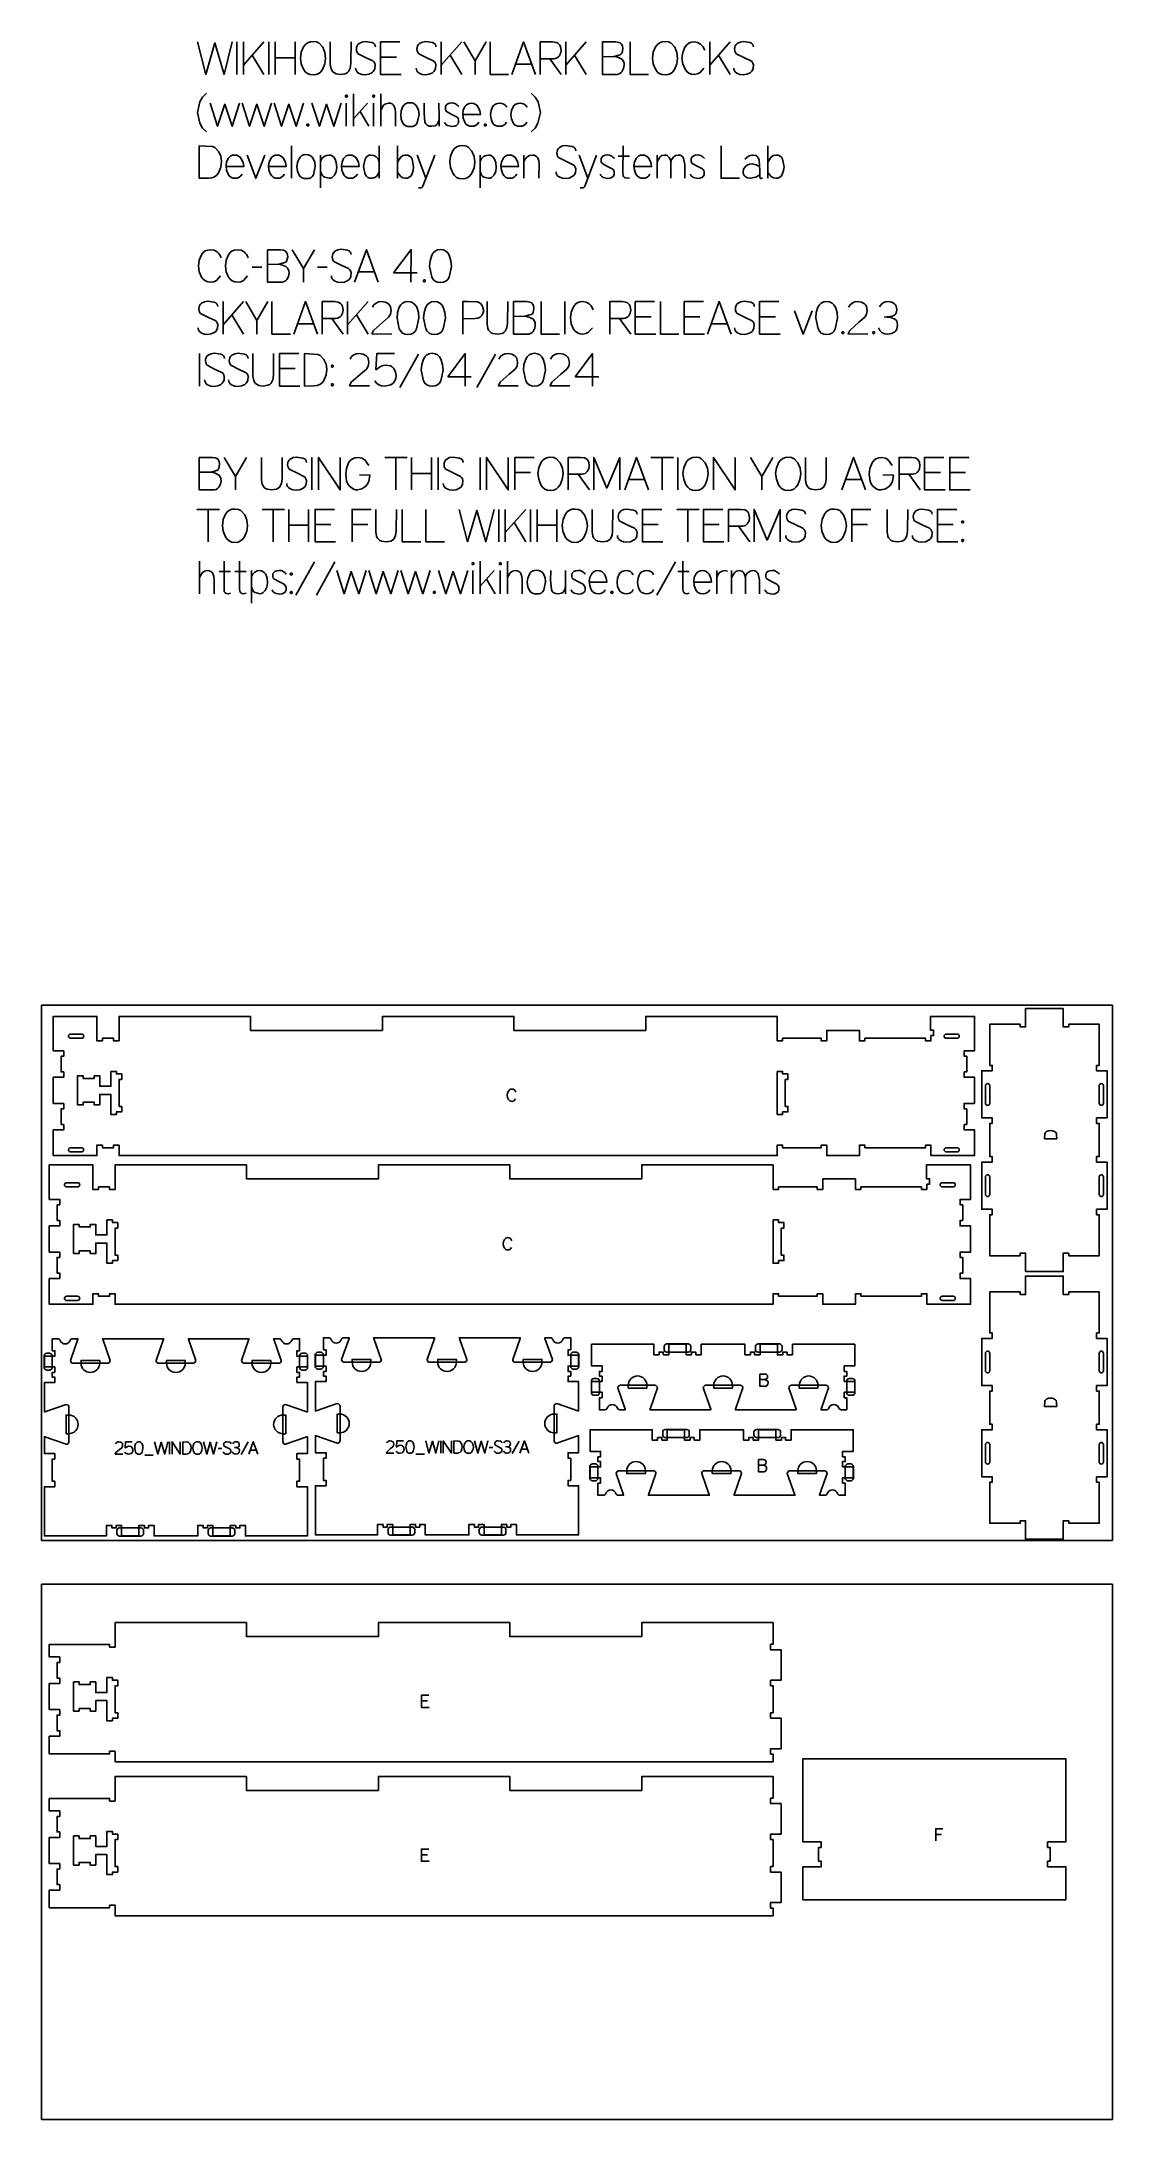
# Model space of a CAD drawing. Header units: millimetres. Extents: x -1220 to 1220, y -1270 to 3467.
import ezdxf

# ---------------------------------------------------------------- set-up
doc = ezdxf.new("R2010")
doc.units = ezdxf.units.MM
for name, color, linetype, true_color in [('0_SHEET_SPRUCEPLY_2440X122', 1, 'Continuous', 0xff0000), ('1_ANYTOOL_1MMDEEP_LABELS_S', 2, 'Continuous', 0xffff00), ('3_ANYTOOL_CUTTHROUGH_INSID', 4, 'Continuous', 0x00ffff), ('4_ANYTOOL_CUTTHROUGH_OUTSI', 5, 'Continuous', 0x0000ff), ('5_ANYTOOL_HALF_MILL_9MM_IN', 3, 'Continuous', 0x00ff00), ('TC', 220, 'Continuous', 0xff00bb)]:
    doc.layers.add(name, color=color, linetype=linetype, true_color=true_color)

msp = doc.modelspace()

# ---------------------------------------------------------------- linework, layer by layer
at = {"layer": '0_SHEET_SPRUCEPLY_2440X122'}
for points in [[(-1220, 1270), (-1220, 50), (1220, 50), (1220, 1270)], [(-1220, -50), (-1220, -1270), (1220, -1270), (1220, -50)]]:
    msp.add_lwpolyline(points, close=True, dxfattribs=at)
at = {"layer": '1_ANYTOOL_1MMDEEP_LABELS_S'}
for p, q in [((-984.9, 244.4, 0), (-965.6, 244.4, 0)), ((-928.3, 274.7, 0), (-928.3, 246.7, 0)), ((-809.5, 259.7, 0), (-817.7, 259.6, 0)), ((-749.3, 274.3, 0), (-765.4, 245.6, 0)), ((-744.5, 255.6, 0), (-730.6, 255.6, 0)), ((-367.1, 246.5, 0), (-347.8, 246.5, 0)), ((-310.5, 276.9, 0), (-310.5, 248.9, 0)), ((-191.8, 261.9, 0), (-200, 261.8, 0)), ((-131.6, 276.5, 0), (-147.6, 247.7, 0)), ((-126.7, 257.8, 0), (-112.8, 257.8, 0)), ((-340.8, -315.9, 0), (-354.4, -315.9, 0)), ((830.9, -620.2, 0), (817.3, -620.2, 0)), ((-340.8, -666.6, 0), (-354.4, -666.6, 0))]:
    msp.add_line(p, q, dxfattribs=at)
for points in [[(-139.2, 1071.8, 0.131103), (-142.7, 1076.8), (-145.3, 1078.3), (-148.4, 1078.8), (-150.8, 1078.6), (-152.9, 1077.7), (-154.7, 1076.4), (-156.2, 1074.4), (-158.2, 1069.9), (-158.8, 1064.8), (-158.2, 1059.8), (-156.2, 1055.2), (-154.7, 1053.3), (-152.8, 1051.9), (-150.6, 1051.1), (-148.1, 1050.8), (-145.4, 1051.2), (-143.2, 1052.4), (-139.9, 1056.3)], [(-148.4, 733.1, 0.131103), (-151.9, 738.1), (-154.5, 739.6), (-157.6, 740.1), (-160, 739.8), (-162.1, 739), (-163.9, 737.6), (-165.4, 735.7), (-167.3, 731.1), (-168, 726.1), (-167.3, 721.1), (-165.3, 716.5), (-163.8, 714.6), (-162, 713.2), (-159.8, 712.4), (-157.3, 712.1), (-154.6, 712.5), (-152.4, 713.6), (-149, 717.6)]]:
    msp.add_lwpolyline(points, format="xyb", dxfattribs=at)
for points in [[(1065, 965.4), (1093, 965.4), (1092.9, 973.4), (1092.6, 976.2), (1091.7, 978.6), (1090.3, 980.6), (1088.3, 982), (1083.5, 983.9), (1078.4, 984.5), (1074.1, 983.9), (1070.1, 982.1), (1066.6, 978.9), (1065.7, 976.9)], [(1065, 355.4), (1093, 355.4), (1092.9, 363.4), (1092.6, 366.2), (1091.7, 368.6), (1090.3, 370.6), (1088.3, 372), (1083.5, 373.9), (1078.4, 374.5), (1074.1, 373.9), (1070.1, 372.1), (1066.6, 368.9), (1065.7, 366.9)], [(-998.4, 275), (-995.9, 274.6), (-993.8, 273.5), (-992.1, 271.9), (-990.9, 269.9), (-989.4, 265.2), (-988.9, 260.4), (-990.9, 251.1), (-992.1, 249.1), (-993.8, 247.6), (-995.9, 246.8), (-998.4, 246.5), (-1000.9, 246.8), (-1003, 247.7), (-1004.7, 249.1), (-1005.9, 251.2), (-1007.8, 260.4), (-1007.4, 265.2), (-1005.9, 270), (-1004.6, 271.9), (-1003, 273.5), (-1001, 274.6)], [(-898.3, 274.7), (-898.3, 246.7), (-890.4, 246.8), (-887.5, 247.1), (-885.1, 248), (-883.2, 249.5), (-881.7, 251.5), (-879.9, 256.3), (-879.3, 261.4), (-879.9, 265.7), (-881.6, 269.6), (-884.9, 273.1), (-886.9, 274.1)], [(-864.3, 275), (-861.7, 274.7), (-859.5, 273.6), (-856.3, 270.2), (-854.5, 265.5), (-853.9, 260.6), (-854.6, 255.8), (-856.5, 251), (-858, 249), (-859.8, 247.5), (-862, 246.6), (-864.6, 246.3), (-867.3, 246.6), (-869.6, 247.5), (-871.5, 249), (-873, 251.1), (-874.9, 256), (-875.5, 260.8), (-874.9, 265.9), (-872.9, 270.5), (-871.3, 272.5), (-869.4, 273.9), (-867, 274.8)], [(-380.6, 277.1), (-378.1, 276.8), (-376, 275.7), (-374.3, 274.1), (-373.1, 272.1), (-371.6, 267.4), (-371.2, 262.5), (-373.2, 253.3), (-374.4, 251.3), (-376, 249.8), (-378.1, 249), (-380.6, 248.7), (-383.2, 249), (-385.2, 249.8), (-386.9, 251.3), (-388.1, 253.3), (-390, 262.6), (-389.6, 267.4), (-388.1, 272.1), (-386.9, 274.1), (-385.2, 275.7), (-383.2, 276.8)], [(-280.6, 276.9), (-280.6, 248.9), (-272.6, 249), (-269.7, 249.3), (-267.3, 250.2), (-265.4, 251.6), (-264, 253.7), (-262.1, 258.4), (-261.5, 263.5), (-262.1, 267.8), (-263.8, 271.8), (-267.1, 275.3), (-269.1, 276.2)], [(-246.5, 277.2), (-243.9, 276.9), (-241.8, 275.8), (-238.6, 272.3), (-236.7, 267.7), (-236.1, 262.7), (-236.8, 258), (-238.7, 253.2), (-240.2, 251.1), (-242, 249.7), (-244.2, 248.8), (-246.8, 248.5), (-249.5, 248.8), (-251.8, 249.7), (-253.7, 251.2), (-255.2, 253.3), (-257.1, 258.2), (-257.8, 263), (-257.1, 268), (-255.1, 272.7), (-253.5, 274.7), (-251.6, 276.1), (-249.2, 276.9)]]:
    msp.add_lwpolyline(points, close=True, dxfattribs=at)
for points in [[(416.7, 416.4), (426.6, 416.5), (431.9, 418), (432.9, 418.8), (433.7, 419.9), (434.3, 423.1), (433.9, 425.8), (433.4, 426.8), (432.7, 427.7), (431.8, 428.3), (430.7, 428.8), (428, 429.2), (416.7, 429.2)], [(416.7, 429.2), (416.7, 401.2), (425.8, 401.2), (428.1, 401.1), (429.8, 401.2), (431.2, 401.6), (432.4, 402.4), (433.5, 403.5), (435, 406.2), (435.5, 409.1), (435.3, 410.9), (434.8, 412.4), (433.9, 413.6), (432.7, 414.6), (429.8, 415.9), (426.6, 416.5)], [(-1034.9, 246.8), (-1052, 246.8), (-1050.5, 250), (-1042.6, 256.9), (-1037.5, 261.3), (-1035.9, 263.9), (-1035.3, 267), (-1035.9, 270.4), (-1036.7, 271.7), (-1037.7, 272.8), (-1040.4, 274.2), (-1043.7, 274.7), (-1046.2, 274.4), (-1048.4, 273.5), (-1050.2, 272.1), (-1051.6, 270)], [(-1030.3, 251.2), (-1028.6, 249.2), (-1026.7, 247.8), (-1024.4, 247), (-1021.9, 246.7), (-1016.5, 247.7), (-1014.4, 249.2), (-1012.7, 251.7), (-1012, 253.5), (-1011.8, 255.3), (-1012.4, 259), (-1014.1, 262), (-1015.3, 263.2), (-1016.8, 264), (-1020.5, 264.7), (-1023, 264.5), (-1025.2, 263.6), (-1029.2, 260.7), (-1028.5, 274.7), (-1013.4, 274.7)], [(-962.4, 274.7), (-955.2, 246.7), (-947.3, 273.9), (-939.4, 246.7), (-932.4, 274.7)], [(-922.7, 246.7), (-922.7, 274.7), (-904, 246.7), (-904, 274.7)], [(-850.9, 274.7), (-843.7, 246.7), (-835.9, 273.9), (-827.9, 246.7), (-820.9, 274.7)], [(-788.8, 270.4), (-789, 271.7), (-789.6, 272.8), (-790.5, 273.6), (-791.9, 274.2), (-797.5, 275), (-800.3, 274.6), (-802.8, 273.3), (-803.8, 272.4), (-804.5, 271.3), (-805, 270), (-805.1, 268.5), (-804.9, 267), (-804.4, 265.7), (-803.6, 264.6), (-796.7, 261.1), (-791.1, 258.4), (-790, 257.5), (-789.2, 256.3), (-788.9, 255), (-789.1, 251.7), (-789.7, 250.3), (-790.6, 249.1), (-791.8, 248.1), (-794.6, 246.9), (-797.6, 246.4), (-800.5, 246.7), (-803.2, 247.8), (-804.3, 248.7), (-805.1, 249.7), (-805.6, 250.9), (-805.8, 252.2)], [(-777.7, 261.4), (-774.6, 261), (-771.7, 259.8), (-770.5, 258.9), (-769.6, 257.8), (-769.1, 256.3), (-768.9, 254.6), (-769.5, 251), (-770.3, 249.6), (-771.3, 248.6), (-774, 247.2), (-777.6, 246.7), (-780.2, 247.1), (-782.4, 248.1), (-784.2, 249.7), (-785.4, 252)], [(-784.4, 270.1), (-783, 272.1), (-781.3, 273.6), (-779.2, 274.4), (-776.7, 274.7), (-773.9, 274.3), (-771.6, 273), (-770.8, 272), (-770.1, 270.8), (-769.7, 268), (-769.9, 265.7), (-770.7, 264), (-772, 262.8), (-773.4, 262.1), (-780.3, 261.4)], [(-747.7, 246.7), (-737.6, 274.7), (-727.3, 246.7)], [(-417.1, 248.9), (-434.2, 249), (-432.7, 252.1), (-424.8, 259.1), (-419.8, 263.5), (-418.1, 266.1), (-417.6, 269.2), (-418.1, 272.5), (-418.9, 273.9), (-419.9, 274.9), (-422.6, 276.4), (-425.9, 276.9), (-428.4, 276.6), (-430.6, 275.7), (-432.4, 274.2), (-433.8, 272.1)], [(-412.5, 253.3), (-410.8, 251.4), (-408.9, 250), (-406.7, 249.2), (-404.2, 248.9), (-398.7, 249.9), (-396.6, 251.4), (-394.9, 253.9), (-394.3, 255.7), (-394, 257.5), (-394.6, 261.1), (-396.3, 264.2), (-397.5, 265.4), (-399, 266.2), (-402.8, 266.9), (-405.2, 266.6), (-407.4, 265.8), (-411.4, 262.9), (-410.7, 276.9), (-395.6, 276.9)], [(-344.6, 276.9), (-337.4, 248.9), (-329.5, 276.1), (-321.6, 248.9), (-314.6, 276.9)], [(-304.9, 248.9), (-304.9, 276.9), (-286.2, 248.9), (-286.2, 276.9)], [(-233.2, 276.9), (-226, 248.9), (-218.1, 276.1), (-210.2, 248.9), (-203.2, 276.9)], [(-171, 272.6), (-171.2, 273.9), (-171.8, 275), (-172.7, 275.8), (-174.1, 276.3), (-179.8, 277.2), (-182.5, 276.8), (-185, 275.5), (-186, 274.6), (-186.7, 273.5), (-187.2, 272.2), (-187.3, 270.7), (-187.2, 269.2), (-186.7, 267.9), (-185.8, 266.8), (-178.9, 263.3), (-173.3, 260.6), (-172.2, 259.7), (-171.5, 258.5), (-171.1, 257.1), (-171.3, 253.9), (-171.9, 252.5), (-172.8, 251.3), (-174, 250.3), (-176.8, 249), (-179.8, 248.6), (-182.7, 248.9), (-185.4, 250), (-186.6, 250.9), (-187.4, 251.9), (-187.8, 253), (-188, 254.4)], [(-160, 263.6), (-156.8, 263.1), (-153.9, 262), (-152.7, 261.1), (-151.8, 260), (-151.3, 258.5), (-151.2, 256.8), (-151.7, 253.2), (-152.5, 251.8), (-153.5, 250.7), (-156.2, 249.4), (-159.8, 248.9), (-162.4, 249.2), (-164.6, 250.2), (-166.4, 251.9), (-167.6, 254.2)], [(-166.6, 272.3), (-165.3, 274.3), (-163.5, 275.8), (-161.4, 276.6), (-159, 276.9), (-156.1, 276.5), (-153.8, 275.1), (-153, 274.2), (-152.3, 273), (-151.9, 270.1), (-152.1, 267.9), (-153, 266.2), (-154.2, 265), (-155.6, 264.3), (-162.6, 263.6)], [(-130, 248.9), (-119.8, 276.9), (-109.5, 248.9)], [(413.4, 221.5), (423.2, 221.6), (428.5, 223.1), (429.6, 223.9), (430.3, 225), (430.9, 228.2), (430.5, 230.9), (430, 231.9), (429.3, 232.8), (428.5, 233.4), (427.4, 233.9), (424.6, 234.3), (413.4, 234.3)], [(413.4, 234.3), (413.4, 206.3), (422.4, 206.3), (424.8, 206.2), (426.4, 206.3), (427.8, 206.7), (429.1, 207.5), (430.1, 208.6), (431.6, 211.3), (432.1, 214.2), (431.9, 216), (431.4, 217.5), (430.6, 218.7), (429.4, 219.7), (426.5, 221), (423.2, 221.6)], [(-336.8, -330.9), (-354.4, -330.9), (-354.4, -302.9), (-337.8, -302.9)], [(833.8, -607.2), (817.3, -607.2), (817.3, -635.2)], [(-336.8, -681.6), (-354.4, -681.6), (-354.4, -653.6), (-337.8, -653.6)]]:
    msp.add_lwpolyline(points, dxfattribs=at)
at = {"layer": '3_ANYTOOL_CUTTHROUGH_INSID'}
for points in [[(-1128.7, 1204.1), (-1154.4, 1204.1), (-1155.2, 1204), (-1156, 1203.8), (-1156.7, 1203.3), (-1157.8, 1201.9), (-1158.4, 1200.2), (-1158.4, 1198.5), (-1157.8, 1196.8), (-1156.7, 1195.4), (-1156, 1195), (-1155.2, 1194.7), (-1154.4, 1194.6), (-1128.7, 1194.6, 1)], [(841.3, 1204.1, 1), (841.3, 1194.6), (867.1, 1194.6), (867.9, 1194.7), (868.6, 1195), (869.4, 1195.4), (870.5, 1196.8), (871, 1198.5), (871, 1200.2), (870.5, 1201.9), (869.4, 1203.3), (868.6, 1203.8), (867.9, 1204), (867.1, 1204.1)], [(940.3, 1086.6), (940.3, 1046.6, -1), (930.8, 1046.6), (930.8, 1086.6, -1)], [(1189.8, 1086.6, -1), (1199.3, 1086.6), (1199.3, 1046.6, -1), (1189.8, 1046.6)], [(-1128.7, 935.6, 1), (-1128.7, 945.1), (-1154.4, 945.1), (-1155.2, 945), (-1156, 944.8), (-1156.7, 944.3), (-1157.8, 942.9), (-1158.4, 941.2), (-1158.4, 939.5), (-1157.8, 937.8), (-1156.7, 936.4), (-1156, 936), (-1155.2, 935.7), (-1154.4, 935.6)], [(841.3, 935.6), (867.1, 935.6), (867.9, 935.7), (868.6, 936), (869.4, 936.4), (870.5, 937.8), (871, 939.5), (871, 941.2), (870.5, 942.9), (869.4, 944.3), (868.6, 944.8), (867.9, 945), (867.1, 945.1), (841.3, 945.1, 1)], [(-1137.8, 865.4), (-1163.6, 865.4), (-1164.3, 865.3), (-1165.1, 865), (-1165.8, 864.6), (-1167, 863.2), (-1167.5, 861.5), (-1167.5, 859.8), (-1167, 858.1), (-1165.8, 856.7), (-1165.1, 856.2), (-1164.3, 856), (-1163.6, 855.9), (-1137.8, 855.9, 1)], [(832.2, 865.4, 1), (832.2, 855.9), (857.9, 855.9), (858.7, 856), (859.5, 856.2), (860.2, 856.7), (861.3, 858.1), (861.9, 859.8), (861.9, 861.5), (861.3, 863.2), (860.2, 864.6), (859.5, 865), (858.7, 865.3), (857.9, 865.4)], [(940.3, 878.6), (940.3, 838.6, -1), (930.8, 838.6), (930.8, 878.6, -1)], [(1189.8, 878.6, -1), (1199.3, 878.6), (1199.3, 838.6, -1), (1189.8, 838.6)], [(-1137.8, 596.9, 1), (-1137.8, 606.4), (-1163.6, 606.4), (-1164.3, 606.3), (-1165.1, 606), (-1165.8, 605.6), (-1167, 604.2), (-1167.5, 602.5), (-1167.5, 600.8), (-1167, 599.1), (-1165.8, 597.7), (-1165.1, 597.2), (-1164.3, 597), (-1163.6, 596.9)], [(832.2, 596.9), (857.9, 596.9), (858.7, 597), (859.5, 597.2), (860.2, 597.7), (861.3, 599.1), (861.9, 600.8), (861.9, 602.5), (861.3, 604.2), (860.2, 605.6), (859.5, 606), (858.7, 606.3), (857.9, 606.4), (832.2, 606.4, 1)], [(940.3, 476.6), (940.3, 436.6, -1), (930.8, 436.6), (930.8, 476.6, -1)], [(1189.8, 476.6, -1), (1199.3, 476.6), (1199.3, 436.6, -1), (1189.8, 436.6)], [(940.3, 268.6), (940.3, 228.6, -1), (930.8, 228.6), (930.8, 268.6, -1)], [(1189.8, 268.6, -1), (1199.3, 268.6), (1199.3, 228.6, -1), (1189.8, 228.6)]]:
    msp.add_lwpolyline(points, format="xyb", close=True, dxfattribs=at)
for points in [[(-1037.4, 1113.2), (-1049.4, 1113.2), (-1049.4, 1119.2), (-1061.9, 1119.2), (-1061.9, 1085.1), (-1087.4, 1085.1), (-1087.4, 1109.1), (-1099.9, 1109.1), (-1099.9, 1103.1), (-1125.4, 1103.1), (-1125.4, 1109.1), (-1137.9, 1109.1), (-1137.9, 1042.6), (-1125.4, 1042.6), (-1125.4, 1048.6), (-1099.9, 1048.6), (-1099.9, 1042.6), (-1087.4, 1042.6), (-1087.4, 1066.6), (-1061.9, 1066.6), (-1061.9, 1020.7), (-1049.4, 1020.7), (-1049.4, 1026.7), (-1037.4, 1026.7), (-1037.4, 1039.2), (-1043.4, 1039.2), (-1043.4, 1100.7), (-1037.4, 1100.7)], [(456.1, 1119.2), (456.1, 1020.7), (468.6, 1020.7), (468.6, 1026.7), (480.6, 1026.7), (480.6, 1039.2), (474.6, 1039.2), (474.6, 1100.7), (480.6, 1100.7), (480.6, 1113.2), (468.6, 1113.2), (468.6, 1119.2)], [(-1046.6, 774.4), (-1058.6, 774.4), (-1058.6, 780.4), (-1071.1, 780.4), (-1071.1, 746.4), (-1096.6, 746.4), (-1096.6, 770.4), (-1109.1, 770.4), (-1109.1, 764.4), (-1134.6, 764.4), (-1134.6, 770.4), (-1147.1, 770.4), (-1147.1, 703.9), (-1134.6, 703.9), (-1134.6, 709.9), (-1109.1, 709.9), (-1109.1, 703.9), (-1096.6, 703.9), (-1096.6, 727.9), (-1071.1, 727.9), (-1071.1, 681.9), (-1058.6, 681.9), (-1058.6, 687.9), (-1046.6, 687.9), (-1046.6, 700.4), (-1052.6, 700.4), (-1052.6, 761.9), (-1046.6, 761.9)], [(446.9, 780.4), (446.9, 681.9), (459.4, 681.9), (459.4, 687.9), (471.4, 687.9), (471.4, 700.4), (465.4, 700.4), (465.4, 761.9), (471.4, 761.9), (471.4, 774.4), (459.4, 774.4), (459.4, 780.4)], [(-1046.6, -268.8), (-1058.6, -268.8), (-1058.6, -262.8), (-1071.1, -262.8), (-1071.1, -296.8), (-1096.6, -296.8), (-1096.6, -272.8), (-1109.1, -272.8), (-1109.1, -278.8), (-1134.6, -278.8), (-1134.6, -272.8), (-1147.1, -272.8), (-1147.1, -339.3), (-1134.6, -339.3), (-1134.6, -333.3), (-1109.1, -333.3), (-1109.1, -339.3), (-1096.6, -339.3), (-1096.6, -315.3), (-1071.1, -315.3), (-1071.1, -361.3), (-1058.6, -361.3), (-1058.6, -355.3), (-1046.6, -355.3), (-1046.6, -342.8), (-1052.6, -342.8), (-1052.6, -281.3), (-1046.6, -281.3)], [(-1046.6, -619.5), (-1058.6, -619.5), (-1058.6, -613.5), (-1071.1, -613.5), (-1071.1, -647.6), (-1096.6, -647.6), (-1096.6, -623.6), (-1109.1, -623.6), (-1109.1, -629.6), (-1134.6, -629.6), (-1134.6, -623.6), (-1147.1, -623.6), (-1147.1, -690.1), (-1134.6, -690.1), (-1134.6, -684.1), (-1109.1, -684.1), (-1109.1, -690.1), (-1096.6, -690.1), (-1096.6, -666.1), (-1071.1, -666.1), (-1071.1, -712), (-1058.6, -712), (-1058.6, -706), (-1046.6, -706), (-1046.6, -693.5), (-1052.6, -693.5), (-1052.6, -632), (-1046.6, -632)]]:
    msp.add_lwpolyline(points, close=True, dxfattribs=at)
at = {"layer": '4_ANYTOOL_CUTTHROUGH_OUTSI'}
for points in [[(794.1, 1194.6), (794.1, 1188.9, 0.414214), (794.3, 1188.6), (806.3, 1188.6, 0.414214), (806.6, 1188.9), (806.6, 1200.6), (812.3, 1200.6, 0.414214), (812.6, 1200.9), (812.6, 1212.9, 0.414214), (812.3, 1213.1), (805.1, 1213.1), (805.1, 1244.6), (906.1, 1244.6), (906.1, 1166.1), (882.3, 1166.1, 0.414214), (882.1, 1165.9), (882.1, 1153.9, 0.414214), (882.3, 1153.6), (888.1, 1153.6), (888.1, 1118.1), (882.3, 1118.1, 0.414214), (882.1, 1117.9), (882.1, 1105.9, 0.414214), (882.3, 1105.6), (906.1, 1105.6), (906.1, 1046.1), (882.3, 1046.1, 0.414214), (882.1, 1045.9), (882.1, 1033.9, 0.414214), (882.3, 1033.6), (888.1, 1033.6), (888.1, 998.1), (882.3, 998.1, 0.414214), (882.1, 997.9), (882.1, 985.9, 0.414214), (882.3, 985.6), (906.1, 985.6), (906.1, 927.1), (806.6, 927.1), (806.6, 950.9, 0.414214), (806.3, 951.1), (794.3, 951.1, 0.414214), (794.1, 950.9), (794.1, 945.1), (656.1, 945.1), (656.1, 950.9, 0.414214), (655.8, 951.1), (643.8, 951.1, 0.414214), (643.6, 950.9), (643.6, 927.1), (569.1, 927.1), (569.1, 950.9, 0.414214), (568.8, 951.1), (556.8, 951.1, 0.414214), (556.6, 950.9), (556.6, 945.1), (468.6, 945.1), (468.6, 950.9, 0.414214), (468.3, 951.1), (456.3, 951.1, 0.414214), (456.1, 950.9), (456.1, 927.1), (-1043.4, 927.1), (-1043.4, 950.9, 0.414214), (-1043.7, 951.1), (-1055.7, 951.1, 0.414214), (-1055.9, 950.9), (-1055.9, 945.1), (-1081.4, 945.1), (-1081.4, 950.9, 0.414214), (-1081.7, 951.1), (-1093.7, 951.1, 0.414214), (-1093.9, 950.9), (-1093.9, 927.1), (-1193.4, 927.1), (-1193.4, 985.6), (-1169.7, 985.6, 0.414214), (-1169.4, 985.9), (-1169.4, 997.9, 0.414214), (-1169.7, 998.1), (-1175.4, 998.1), (-1175.4, 1033.6), (-1169.7, 1033.6, 0.414214), (-1169.4, 1033.9), (-1169.4, 1045.9, 0.414214), (-1169.7, 1046.1), (-1193.4, 1046.1), (-1193.4, 1105.6), (-1169.7, 1105.6, 0.414214), (-1169.4, 1105.9), (-1169.4, 1117.9, 0.414214), (-1169.7, 1118.1), (-1175.4, 1118.1), (-1175.4, 1153.6), (-1169.7, 1153.6, 0.414214), (-1169.4, 1153.9), (-1169.4, 1165.9, 0.414214), (-1169.7, 1166.1), (-1193.4, 1166.1), (-1193.4, 1244.6), (-1093.9, 1244.6), (-1093.9, 1188.9, 0.414214), (-1093.7, 1188.6), (-1081.7, 1188.6, 0.414214), (-1081.4, 1188.9), (-1081.4, 1194.6), (-1055.9, 1194.6), (-1055.9, 1188.9, 0.414214), (-1055.7, 1188.6), (-1043.7, 1188.6, 0.414214), (-1043.4, 1188.9), (-1043.4, 1244.6), (-743.9, 1244.6), (-743.9, 1212.9, 0.414214), (-743.7, 1212.6), (-443.7, 1212.6, 0.414214), (-443.4, 1212.9), (-443.4, 1244.6), (-143.9, 1244.6), (-143.9, 1212.9, 0.414214), (-143.7, 1212.6), (156.3, 1212.6, 0.414214), (156.6, 1212.9), (156.6, 1244.6), (456.1, 1244.6), (456.1, 1188.9, 0.414214), (456.3, 1188.6), (468.3, 1188.6, 0.414214), (468.6, 1188.9), (468.6, 1194.6), (556.6, 1194.6), (556.6, 1188.9, 0.414214), (556.8, 1188.6), (568.8, 1188.6, 0.414214), (569.1, 1188.9), (569.1, 1212.6), (643.6, 1212.6), (643.6, 1188.9, 0.414214), (643.8, 1188.6), (655.8, 1188.6, 0.414214), (656.1, 1188.9), (656.1, 1194.6)], [(1184, 792.4, -0.414214), (1183.8, 792.6), (1183.8, 804.6, -0.414214), (1184, 804.9), (1207.8, 804.9), (1207.8, 912.4), (1184, 912.4, -0.414214), (1183.8, 912.6), (1183.8, 924.6, -0.414214), (1184, 924.9), (1189.8, 924.9), (1189.8, 1000.4), (1184, 1000.4, -0.414214), (1183.8, 1000.6), (1183.8, 1012.6, -0.414214), (1184, 1012.9), (1207.8, 1012.9), (1207.8, 1120.4), (1184, 1120.4, -0.414214), (1183.8, 1120.6), (1183.8, 1132.6, -0.414214), (1184, 1132.9), (1189.8, 1132.9), (1189.8, 1226.4), (1120.3, 1226.4), (1120.3, 1220.6, -0.414214), (1120, 1220.4), (1108, 1220.4, -0.414214), (1107.8, 1220.6), (1107.8, 1262.4), (1022.3, 1262.4), (1022.3, 1220.6, -0.414214), (1022, 1220.4), (1010, 1220.4, -0.414214), (1009.8, 1220.6), (1009.8, 1226.4), (940.3, 1226.4), (940.3, 1132.9), (946, 1132.9, -0.414214), (946.3, 1132.6), (946.3, 1120.6, -0.414214), (946, 1120.4), (922.3, 1120.4), (922.3, 1012.9), (946, 1012.9, -0.414214), (946.3, 1012.6), (946.3, 1000.6, -0.414214), (946, 1000.4), (940.3, 1000.4), (940.3, 924.9), (946, 924.9, -0.414214), (946.3, 924.6), (946.3, 912.6, -0.414214), (946, 912.4), (922.3, 912.4), (922.3, 804.9), (946, 804.9, -0.414214), (946.3, 804.6), (946.3, 792.6, -0.414214), (946, 792.4), (940.3, 792.4), (940.3, 698.9), (1009.8, 698.9), (1009.8, 704.6, -0.414214), (1010, 704.9), (1022, 704.9, -0.414214), (1022.3, 704.6), (1022.3, 662.9), (1107.8, 662.9), (1107.8, 704.6, -0.414214), (1108, 704.9), (1120, 704.9, -0.414214), (1120.3, 704.6), (1120.3, 698.9), (1189.8, 698.9), (1189.8, 792.4)], [(784.9, 855.9), (784.9, 850.1, 0.414214), (785.2, 849.9), (797.2, 849.9, 0.414214), (797.4, 850.1), (797.4, 861.9), (803.2, 861.9, 0.414214), (803.4, 862.1), (803.4, 874.1, 0.414214), (803.2, 874.4), (796, 874.4), (796, 905.9), (896.9, 905.9), (896.9, 827.4), (873.2, 827.4, 0.414214), (872.9, 827.1), (872.9, 815.1, 0.414214), (873.2, 814.9), (878.9, 814.9), (878.9, 779.4), (873.2, 779.4, 0.414214), (872.9, 779.1), (872.9, 767.1, 0.414214), (873.2, 766.9), (896.9, 766.9), (896.9, 707.4), (873.2, 707.4, 0.414214), (872.9, 707.1), (872.9, 695.1, 0.414214), (873.2, 694.9), (878.9, 694.9), (878.9, 659.4), (873.2, 659.4, 0.414214), (872.9, 659.1), (872.9, 647.1, 0.414214), (873.2, 646.9), (896.9, 646.9), (896.9, 588.4), (797.4, 588.4), (797.4, 612.1, 0.414214), (797.2, 612.4), (785.2, 612.4, 0.414214), (784.9, 612.1), (784.9, 606.4), (646.9, 606.4), (646.9, 612.1, 0.414214), (646.7, 612.4), (634.7, 612.4, 0.414214), (634.4, 612.1), (634.4, 588.4), (559.9, 588.4), (559.9, 612.1, 0.414214), (559.7, 612.4), (547.7, 612.4, 0.414214), (547.4, 612.1), (547.4, 606.4), (459.4, 606.4), (459.4, 612.1, 0.414214), (459.2, 612.4), (447.2, 612.4, 0.414214), (446.9, 612.1), (446.9, 588.4), (-1052.6, 588.4), (-1052.6, 612.1, 0.414214), (-1052.8, 612.4), (-1064.8, 612.4, 0.414214), (-1065.1, 612.1), (-1065.1, 606.4), (-1090.6, 606.4), (-1090.6, 612.1, 0.414214), (-1090.8, 612.4), (-1102.8, 612.4, 0.414214), (-1103.1, 612.1), (-1103.1, 588.4), (-1202.6, 588.4), (-1202.6, 646.9), (-1178.8, 646.9, 0.414214), (-1178.6, 647.1), (-1178.6, 659.1, 0.414214), (-1178.8, 659.4), (-1184.6, 659.4), (-1184.6, 694.9), (-1178.8, 694.9, 0.414214), (-1178.6, 695.1), (-1178.6, 707.1, 0.414214), (-1178.8, 707.4), (-1202.6, 707.4), (-1202.6, 766.9), (-1178.8, 766.9, 0.414214), (-1178.6, 767.1), (-1178.6, 779.1, 0.414214), (-1178.8, 779.4), (-1184.6, 779.4), (-1184.6, 814.9), (-1178.8, 814.9, 0.414214), (-1178.6, 815.1), (-1178.6, 827.1, 0.414214), (-1178.8, 827.4), (-1202.6, 827.4), (-1202.6, 905.9), (-1103.1, 905.9), (-1103.1, 850.1, 0.414214), (-1102.8, 849.9), (-1090.8, 849.9, 0.414214), (-1090.6, 850.1), (-1090.6, 855.9), (-1065.1, 855.9), (-1065.1, 850.1, 0.414214), (-1064.8, 849.9), (-1052.8, 849.9, 0.414214), (-1052.6, 850.1), (-1052.6, 905.9), (-753.1, 905.9), (-753.1, 874.1, 0.414214), (-752.8, 873.9), (-452.8, 873.9, 0.414214), (-452.6, 874.1), (-452.6, 905.9), (-153.1, 905.9), (-153.1, 874.1, 0.414214), (-152.8, 873.9), (147.2, 873.9, 0.414214), (147.4, 874.1), (147.4, 905.9), (446.9, 905.9), (446.9, 850.1, 0.414214), (447.2, 849.9), (459.2, 849.9, 0.414214), (459.4, 850.1), (459.4, 855.9), (547.4, 855.9), (547.4, 850.1, 0.414214), (547.7, 849.9), (559.7, 849.9, 0.414214), (559.9, 850.1), (559.9, 873.9), (634.4, 873.9), (634.4, 850.1, 0.414214), (634.7, 849.9), (646.7, 849.9, 0.414214), (646.9, 850.1), (646.9, 855.9)], [(1184, 182.4, -0.414214), (1183.8, 182.6), (1183.8, 194.6, -0.414214), (1184, 194.9), (1207.8, 194.9), (1207.8, 302.4), (1184, 302.4, -0.414214), (1183.8, 302.6), (1183.8, 314.6, -0.414214), (1184, 314.9), (1189.8, 314.9), (1189.8, 390.4), (1184, 390.4, -0.414214), (1183.8, 390.6), (1183.8, 402.6, -0.414214), (1184, 402.9), (1207.8, 402.9), (1207.8, 510.4), (1184, 510.4, -0.414214), (1183.8, 510.6), (1183.8, 522.6, -0.414214), (1184, 522.9), (1189.8, 522.9), (1189.8, 616.4), (1120.3, 616.4), (1120.3, 610.6, -0.414214), (1120, 610.4), (1108, 610.4, -0.414214), (1107.8, 610.6), (1107.8, 652.4), (1022.3, 652.4), (1022.3, 610.6, -0.414214), (1022, 610.4), (1010, 610.4, -0.414214), (1009.8, 610.6), (1009.8, 616.4), (940.3, 616.4), (940.3, 522.9), (946, 522.9, -0.414214), (946.3, 522.6), (946.3, 510.6, -0.414214), (946, 510.4), (922.3, 510.4), (922.3, 402.9), (946, 402.9, -0.414214), (946.3, 402.6), (946.3, 390.6, -0.414214), (946, 390.4), (940.3, 390.4), (940.3, 314.9), (946, 314.9, -0.414214), (946.3, 314.6), (946.3, 302.6, -0.414214), (946, 302.4), (922.3, 302.4), (922.3, 194.9), (946, 194.9, -0.414214), (946.3, 194.6), (946.3, 182.6, -0.414214), (946, 182.4), (940.3, 182.4), (940.3, 88.9), (1009.8, 88.9), (1009.8, 94.6, -0.414214), (1010, 94.9), (1022, 94.9, -0.414214), (1022.3, 94.6), (1022.3, 52.9), (1107.8, 52.9), (1107.8, 94.6, -0.414214), (1108, 94.9), (1120, 94.9, -0.414214), (1120.3, 94.6), (1120.3, 88.9), (1189.8, 88.9), (1189.8, 182.4)], [(-885.9, 509.8), (-885.6, 508.4), (-868.7, 460.1), (-868.7, 460, -0.414214), (-875, 453.8), (-953, 453.8, -0.414214), (-959.2, 460), (-959.2, 460.1), (-942.3, 508.4), (-942.1, 509.8), (-1080.8, 509.8), (-1080.5, 508.4), (-1063.6, 460.1), (-1063.6, 460, -0.414214), (-1069.9, 453.8), (-1147.9, 453.8, -0.414214), (-1154.1, 460), (-1154.1, 460.1), (-1137.2, 508.4), (-1137, 509.8), (-1149.4, 509.8, 0.317837), (-1154.8, 505.9, -0.707107), (-1177.9, 505.9, 0.317837), (-1183.3, 509.8), (-1195.7, 509.8), (-1195.7, 482.3), (-1190, 482.3, -0.414214), (-1189.7, 482), (-1189.7, 470, -0.414214), (-1190, 469.8), (-1213.7, 469.8), (-1213.7, 445.3), (-1190, 445.3, -0.414214), (-1189.7, 445), (-1189.7, 433, -0.414214), (-1190, 432.8), (-1195.7, 432.8), (-1195.7, 422.3), (-1190, 422.3, -0.414214), (-1189.7, 422), (-1189.7, 410, -0.414214), (-1190, 409.8), (-1213.7, 409.8), (-1213.7, 342.6), (-1212.3, 342.8), (-1164.1, 359.7), (-1164, 359.7, -0.414214), (-1157.7, 353.5), (-1157.7, 275.5, -0.414214), (-1164, 269.2), (-1164.1, 269.2), (-1212.4, 286.1), (-1213.7, 286.4), (-1213.7, 247.8), (-1190, 247.8, -0.414214), (-1189.7, 247.5), (-1189.7, 235.5, -0.414214), (-1190, 235.3), (-1195.7, 235.3), (-1195.7, 184.8), (-1190, 184.8, -0.414214), (-1189.7, 184.5), (-1189.7, 172.5, -0.414214), (-1190, 172.3), (-1213.7, 172.3), (-1213.7, 60.3), (-1072.2, 60.3), (-1072.2, 84, -0.414214), (-1072, 84.3), (-1060, 84.3, -0.414214), (-1059.7, 84), (-1059.7, 78.3), (-1050.2, 78.3), (-1050.2, 84, -0.414214), (-1050, 84.3), (-1038, 84.3, -0.414214), (-1037.7, 84), (-1037.7, 60.3), (-998.2, 60.3), (-998.2, 84, -0.414214), (-998, 84.3), (-986, 84.3, -0.414214), (-985.7, 84), (-985.7, 78.3), (-976.2, 78.3), (-976.2, 84, -0.414214), (-976, 84.3), (-964, 84.3, -0.414214), (-963.7, 84), (-963.7, 60.3), (-864.2, 60.3), (-864.2, 84, -0.414214), (-864, 84.3), (-852, 84.3, -0.414214), (-851.7, 84), (-851.7, 78.3), (-842.2, 78.3), (-842.2, 84, -0.414214), (-842, 84.3), (-830, 84.3, -0.414214), (-829.7, 84), (-829.7, 60.3), (-790.2, 60.3), (-790.2, 84, -0.414214), (-790, 84.3), (-778, 84.3, -0.414214), (-777.7, 84), (-777.7, 78.3), (-768.2, 78.3), (-768.2, 84, -0.414214), (-768, 84.3), (-756, 84.3, -0.414214), (-755.7, 84), (-755.7, 60.3), (-614.2, 60.3), (-614.2, 172.3), (-638, 172.3, -0.414214), (-638.2, 172.5), (-638.2, 184.5, -0.414214), (-638, 184.8), (-632.2, 184.8), (-632.2, 235.3), (-638, 235.3, -0.414214), (-638.2, 235.5), (-638.2, 247.5, -0.414214), (-638, 247.8), (-614.2, 247.8), (-614.2, 286.4), (-615.6, 286.1), (-663.9, 269.2), (-664, 269.2, -0.414214), (-670.2, 275.5), (-670.2, 353.5, -0.414214), (-664, 359.7), (-663.9, 359.7), (-615.6, 342.8), (-614.2, 342.6), (-614.2, 409.8), (-638, 409.8, -0.414214), (-638.2, 410), (-638.2, 422, -0.414214), (-638, 422.3), (-632.2, 422.3), (-632.2, 432.8), (-638, 432.8, -0.414214), (-638.2, 433), (-638.2, 445, -0.414214), (-638, 445.3), (-614.2, 445.3), (-614.2, 469.8), (-638, 469.8, -0.414214), (-638.2, 470), (-638.2, 482, -0.414214), (-638, 482.3), (-632.2, 482.3), (-632.2, 509.8), (-644.6, 509.8, 0.317837), (-650.1, 505.9, -0.707107), (-673.2, 505.9, 0.317837), (-678.6, 509.8), (-691, 509.8), (-690.7, 508.4), (-673.8, 460.1), (-673.8, 460, -0.414214), (-680.1, 453.8), (-758.1, 453.8, -0.414214), (-764.3, 460), (-764.3, 460.1), (-747.4, 508.4), (-747.2, 509.8)], [(-324.3, 511.9), (-324.5, 510.6), (-341.4, 462.3), (-341.4, 462.2, 0.414214), (-335.2, 455.9), (-257.2, 455.9, 0.414214), (-250.9, 462.2), (-251, 462.3), (-267.9, 510.6), (-268.1, 511.9), (-129.4, 511.9), (-129.6, 510.6), (-146.5, 462.3), (-146.5, 462.2, 0.414214), (-140.3, 455.9), (-62.3, 455.9, 0.414214), (-56, 462.2), (-56.1, 462.3), (-73, 510.6), (-73.2, 511.9), (-60.8, 511.9, -0.317837), (-55.4, 508.1, 0.707107), (-32.3, 508.1, -0.317837), (-26.9, 511.9), (-14.4, 511.9), (-14.4, 484.4), (-20.2, 484.4, 0.414214), (-20.4, 484.2), (-20.4, 472.2, 0.414214), (-20.2, 471.9), (3.6, 471.9), (3.6, 447.4), (-20.2, 447.4, 0.414214), (-20.4, 447.2), (-20.4, 435.2, 0.414214), (-20.2, 434.9), (-14.4, 434.9), (-14.4, 424.4), (-20.2, 424.4, 0.414214), (-20.4, 424.2), (-20.4, 412.2, 0.414214), (-20.2, 411.9), (3.6, 411.9), (3.6, 344.8), (2.2, 345), (-46.1, 361.9), (-46.2, 361.9, 0.414214), (-52.4, 355.6), (-52.4, 277.6, 0.414214), (-46.2, 271.4), (-46.1, 271.4), (2.2, 288.3), (3.6, 288.5), (3.6, 249.9), (-20.2, 249.9, 0.414214), (-20.4, 249.7), (-20.4, 237.7, 0.414214), (-20.2, 237.4), (-14.4, 237.4), (-14.4, 186.9), (-20.2, 186.9, 0.414214), (-20.4, 186.7), (-20.4, 174.7, 0.414214), (-20.2, 174.4), (3.6, 174.4), (3.6, 62.4), (-137.9, 62.4), (-137.9, 86.2, 0.414214), (-138.2, 86.4), (-150.2, 86.4, 0.414214), (-150.4, 86.2), (-150.4, 80.4), (-159.9, 80.4), (-159.9, 86.2, 0.414214), (-160.2, 86.4), (-172.2, 86.4, 0.414214), (-172.4, 86.2), (-172.4, 62.4), (-211.9, 62.4), (-211.9, 86.2, 0.414214), (-212.2, 86.4), (-224.2, 86.4, 0.414214), (-224.4, 86.2), (-224.4, 80.4), (-233.9, 80.4), (-233.9, 86.2, 0.414214), (-234.2, 86.4), (-246.2, 86.4, 0.414214), (-246.4, 86.2), (-246.4, 62.4), (-345.9, 62.4), (-345.9, 86.2, 0.414214), (-346.2, 86.4), (-358.2, 86.4, 0.414214), (-358.4, 86.2), (-358.4, 80.4), (-367.9, 80.4), (-367.9, 86.2, 0.414214), (-368.2, 86.4), (-380.2, 86.4, 0.414214), (-380.4, 86.2), (-380.4, 62.4), (-419.9, 62.4), (-419.9, 86.2, 0.414214), (-420.2, 86.4), (-432.2, 86.4, 0.414214), (-432.4, 86.2), (-432.4, 80.4), (-441.9, 80.4), (-441.9, 86.2, 0.414214), (-442.2, 86.4), (-454.2, 86.4, 0.414214), (-454.4, 86.2), (-454.4, 62.4), (-595.9, 62.4), (-595.9, 174.4), (-572.2, 174.4, 0.414214), (-571.9, 174.7), (-571.9, 186.7, 0.414214), (-572.2, 186.9), (-577.9, 186.9), (-577.9, 237.4), (-572.2, 237.4, 0.414214), (-571.9, 237.7), (-571.9, 249.7, 0.414214), (-572.2, 249.9), (-595.9, 249.9), (-595.9, 288.5), (-594.6, 288.3), (-546.3, 271.4), (-546.2, 271.4, 0.414214), (-539.9, 277.6), (-539.9, 355.6, 0.414214), (-546.2, 361.9), (-546.3, 361.9), (-594.6, 345), (-595.9, 344.8), (-595.9, 411.9), (-572.2, 411.9, 0.414214), (-571.9, 412.2), (-571.9, 424.2, 0.414214), (-572.2, 424.4), (-577.9, 424.4), (-577.9, 434.9), (-572.2, 434.9, 0.414214), (-571.9, 435.2), (-571.9, 447.2, 0.414214), (-572.2, 447.4), (-595.9, 447.4), (-595.9, 471.9), (-572.2, 471.9, 0.414214), (-571.9, 472.2), (-571.9, 484.2, 0.414214), (-572.2, 484.4), (-577.9, 484.4), (-577.9, 511.9), (-565.5, 511.9, -0.317837), (-560.1, 508.1, 0.707107), (-537, 508.1, -0.317837), (-531.6, 511.9), (-519.2, 511.9), (-519.4, 510.6), (-536.3, 462.3), (-536.3, 462.2, 0.414214), (-530.1, 455.9), (-452.1, 455.9, 0.414214), (-445.8, 462.2), (-445.9, 462.3), (-462.8, 510.6), (-463, 511.9)], [(361.3, 349.1), (361, 347.7), (499.7, 347.7), (499.5, 349.1), (482.6, 397.4), (482.6, 397.5, -0.414214), (488.8, 403.7), (566.8, 403.7, -0.414214), (573.1, 397.5), (573.1, 397.4), (556.2, 349.1), (555.9, 347.7), (568.3, 347.7, 0.317837), (573.8, 351.6, -0.707107), (596.9, 351.6, 0.317837), (602.3, 347.7), (614.7, 347.7), (614.7, 375.2), (608.9, 375.2, -0.414214), (608.7, 375.5), (608.7, 387.5, -0.414214), (608.9, 387.7), (632.7, 387.7), (632.7, 412.2), (608.9, 412.2, -0.414214), (608.7, 412.5), (608.7, 424.5, -0.414214), (608.9, 424.7), (614.7, 424.7), (614.7, 435.2), (608.9, 435.2, -0.414214), (608.7, 435.5), (608.7, 447.5, -0.414214), (608.9, 447.7), (632.7, 447.7), (632.7, 497.2), (491.2, 497.2), (491.2, 473.5, -0.414214), (490.9, 473.2), (478.9, 473.2, -0.414214), (478.7, 473.5), (478.7, 479.2), (469.2, 479.2), (469.2, 473.5, -0.414214), (468.9, 473.2), (456.9, 473.2, -0.414214), (456.7, 473.5), (456.7, 497.2), (417.2, 497.2), (417.2, 473.5, -0.414214), (416.9, 473.2), (404.9, 473.2, -0.414214), (404.7, 473.5), (404.7, 479.2), (395.2, 479.2), (395.2, 473.5, -0.414214), (394.9, 473.2), (382.9, 473.2, -0.414214), (382.7, 473.5), (382.7, 497.2), (283.2, 497.2), (283.2, 473.5, -0.414214), (282.9, 473.2), (270.9, 473.2, -0.414214), (270.7, 473.5), (270.7, 479.2), (261.2, 479.2), (261.2, 473.5, -0.414214), (260.9, 473.2), (248.9, 473.2, -0.414214), (248.7, 473.5), (248.7, 497.2), (209.2, 497.2), (209.2, 473.5, -0.414214), (208.9, 473.2), (196.9, 473.2, -0.414214), (196.7, 473.5), (196.7, 479.2), (187.2, 479.2), (187.2, 473.5, -0.414214), (186.9, 473.2), (174.9, 473.2, -0.414214), (174.7, 473.5), (174.7, 497.2), (33.2, 497.2), (33.2, 447.7), (56.9, 447.7, -0.414214), (57.2, 447.5), (57.2, 435.5, -0.414214), (56.9, 435.2), (51.2, 435.2), (51.2, 424.7), (56.9, 424.7, -0.414214), (57.2, 424.5), (57.2, 412.5, -0.414214), (56.9, 412.2), (33.2, 412.2), (33.2, 387.7), (56.9, 387.7, -0.414214), (57.2, 387.5), (57.2, 375.5, -0.414214), (56.9, 375.2), (51.2, 375.2), (51.2, 347.7), (63.6, 347.7, 0.317837), (69, 351.6, -0.707107), (92.1, 351.6, 0.317837), (97.5, 347.7), (109.9, 347.7), (109.7, 349.1), (92.8, 397.4), (92.8, 397.5, -0.414214), (99, 403.7), (177, 403.7, -0.414214), (183.3, 397.5), (183.3, 397.4), (166.4, 349.1), (166.1, 347.7), (304.8, 347.7), (304.6, 349.1), (287.7, 397.4), (287.7, 397.5, -0.414214), (293.9, 403.7), (371.9, 403.7, -0.414214), (378.2, 397.5), (378.2, 397.4)], [(301.2, 154.2), (301.5, 152.8), (162.8, 152.8), (163, 154.2), (179.9, 202.5), (179.9, 202.6, 0.414214), (173.7, 208.8), (95.7, 208.8, 0.414214), (89.4, 202.6), (89.4, 202.5), (106.3, 154.2), (106.6, 152.8), (94.2, 152.8, -0.317837), (88.7, 156.7, 0.707107), (65.6, 156.7, -0.317837), (60.2, 152.8), (47.8, 152.8), (47.8, 180.3), (53.6, 180.3, 0.414214), (53.8, 180.6), (53.8, 192.6, 0.414214), (53.6, 192.8), (29.8, 192.8), (29.8, 217.3), (53.6, 217.3, 0.414214), (53.8, 217.6), (53.8, 229.6, 0.414214), (53.6, 229.8), (47.8, 229.8), (47.8, 240.3), (53.6, 240.3, 0.414214), (53.8, 240.6), (53.8, 252.6, 0.414214), (53.6, 252.8), (29.8, 252.8), (29.8, 302.3), (171.3, 302.3), (171.3, 278.6, 0.414214), (171.6, 278.3), (183.6, 278.3, 0.414214), (183.8, 278.6), (183.8, 284.3), (193.3, 284.3), (193.3, 278.6, 0.414214), (193.6, 278.3), (205.6, 278.3, 0.414214), (205.8, 278.6), (205.8, 302.3), (245.3, 302.3), (245.3, 278.6, 0.414214), (245.6, 278.3), (257.6, 278.3, 0.414214), (257.8, 278.6), (257.8, 284.3), (267.3, 284.3), (267.3, 278.6, 0.414214), (267.6, 278.3), (279.6, 278.3, 0.414214), (279.8, 278.6), (279.8, 302.3), (379.3, 302.3), (379.3, 278.6, 0.414214), (379.6, 278.3), (391.6, 278.3, 0.414214), (391.8, 278.6), (391.8, 284.3), (401.3, 284.3), (401.3, 278.6, 0.414214), (401.6, 278.3), (413.6, 278.3, 0.414214), (413.8, 278.6), (413.8, 302.3), (453.3, 302.3), (453.3, 278.6, 0.414214), (453.6, 278.3), (465.6, 278.3, 0.414214), (465.8, 278.6), (465.8, 284.3), (475.3, 284.3), (475.3, 278.6, 0.414214), (475.6, 278.3), (487.6, 278.3, 0.414214), (487.8, 278.6), (487.8, 302.3), (629.3, 302.3), (629.3, 252.8), (605.6, 252.8, 0.414214), (605.3, 252.6), (605.3, 240.6, 0.414214), (605.6, 240.3), (611.3, 240.3), (611.3, 229.8), (605.6, 229.8, 0.414214), (605.3, 229.6), (605.3, 217.6, 0.414214), (605.6, 217.3), (629.3, 217.3), (629.3, 192.8), (605.6, 192.8, 0.414214), (605.3, 192.6), (605.3, 180.6, 0.414214), (605.6, 180.3), (611.3, 180.3), (611.3, 152.8), (598.9, 152.8, -0.317837), (593.5, 156.7, 0.707107), (570.4, 156.7, -0.317837), (565, 152.8), (552.6, 152.8), (552.8, 154.2), (569.7, 202.5), (569.7, 202.6, 0.414214), (563.5, 208.8), (485.5, 208.8, 0.414214), (479.2, 202.6), (479.2, 202.5), (496.1, 154.2), (496.4, 152.8), (357.7, 152.8), (357.9, 154.2), (374.8, 202.5), (374.8, 202.6, 0.414214), (368.6, 208.8), (290.6, 208.8, 0.414214), (284.3, 202.6), (284.3, 202.5)], [(-152.8, -454.8), (-1052.6, -454.8), (-1052.6, -431.1, 0.414214), (-1052.8, -430.8), (-1064.8, -430.8, 0.414214), (-1065.1, -431.1), (-1065.1, -436.8), (-1202.6, -436.8), (-1202.6, -396.3), (-1178.8, -396.3, 0.414214), (-1178.6, -396.1), (-1178.6, -384.1, 0.414214), (-1178.8, -383.8), (-1184.6, -383.8), (-1184.6, -348.3), (-1178.8, -348.3, 0.414214), (-1178.6, -348.1), (-1178.6, -336.1, 0.414214), (-1178.8, -335.8), (-1202.6, -335.8), (-1202.6, -276.3), (-1178.8, -276.3, 0.414214), (-1178.6, -276.1), (-1178.6, -264.1, 0.414214), (-1178.8, -263.8), (-1184.6, -263.8), (-1184.6, -228.3), (-1178.8, -228.3, 0.414214), (-1178.6, -228.1), (-1178.6, -216.1, 0.414214), (-1178.8, -215.8), (-1202.6, -215.8), (-1202.6, -187.3), (-1065.1, -187.3), (-1065.1, -193.1, 0.414214), (-1064.8, -193.3), (-1052.8, -193.3, 0.414214), (-1052.6, -193.1), (-1052.6, -137.3), (-753.1, -137.3), (-753.1, -169.1, 0.414214), (-752.8, -169.3), (-452.8, -169.3, 0.414214), (-452.6, -169.1), (-452.6, -137.3), (-153.1, -137.3), (-153.1, -169.1, 0.414214), (-152.8, -169.3), (147.2, -169.3, 0.414214), (147.4, -169.1), (147.4, -137.3), (446.9, -137.3), (446.9, -186.8), (441.2, -186.8, 0.414214), (440.9, -187.1), (440.9, -199.1, 0.414214), (441.2, -199.3), (464.9, -199.3), (464.9, -268.8), (441.2, -268.8, 0.414214), (440.9, -269.1), (440.9, -281.1, 0.414214), (441.2, -281.3), (446.9, -281.3), (446.9, -342.8), (441.2, -342.8, 0.414214), (440.9, -343.1), (440.9, -355.1, 0.414214), (441.2, -355.3), (464.9, -355.3), (464.9, -424.8), (441.2, -424.8, 0.414214), (440.9, -425.1), (440.9, -437.1, 0.414214), (441.2, -437.3), (446.9, -437.3), (446.9, -454.8)], [(556.4, -649.8, 0.414214), (556.6, -649.5), (556.6, -637.5, 0.414214), (556.4, -637.3), (514.6, -637.3), (514.6, -447.8), (1114.1, -447.8), (1114.1, -637.3), (1072.4, -637.3, 0.414214), (1072.1, -637.5), (1072.1, -649.5, 0.414214), (1072.4, -649.8), (1078.1, -649.8), (1078.1, -681.3), (1072.4, -681.3, 0.414214), (1072.1, -681.5), (1072.1, -693.5, 0.414214), (1072.4, -693.8), (1114.1, -693.8), (1114.1, -769.3), (514.6, -769.3), (514.6, -693.8), (556.4, -693.8, 0.414214), (556.6, -693.5), (556.6, -681.5, 0.414214), (556.4, -681.3), (550.6, -681.3), (550.6, -649.8)], [(-152.8, -805.6), (-1052.6, -805.6), (-1052.6, -781.8, 0.414214), (-1052.8, -781.6), (-1064.8, -781.6, 0.414214), (-1065.1, -781.8), (-1065.1, -787.6), (-1202.6, -787.6), (-1202.6, -747.1), (-1178.8, -747.1, 0.414214), (-1178.6, -746.8), (-1178.6, -734.8, 0.414214), (-1178.8, -734.6), (-1184.6, -734.6), (-1184.6, -699.1), (-1178.8, -699.1, 0.414214), (-1178.6, -698.8), (-1178.6, -686.8, 0.414214), (-1178.8, -686.6), (-1202.6, -686.6), (-1202.6, -627.1), (-1178.8, -627.1, 0.414214), (-1178.6, -626.8), (-1178.6, -614.8, 0.414214), (-1178.8, -614.6), (-1184.6, -614.6), (-1184.6, -579.1), (-1178.8, -579.1, 0.414214), (-1178.6, -578.8), (-1178.6, -566.8, 0.414214), (-1178.8, -566.6), (-1202.6, -566.6), (-1202.6, -538.1), (-1065.1, -538.1), (-1065.1, -543.8, 0.414214), (-1064.8, -544.1), (-1052.8, -544.1, 0.414214), (-1052.6, -543.8), (-1052.6, -488.1), (-753.1, -488.1), (-753.1, -519.8, 0.414214), (-752.8, -520.1), (-452.8, -520.1, 0.414214), (-452.6, -519.8), (-452.6, -488.1), (-153.1, -488.1), (-153.1, -519.8, 0.414214), (-152.8, -520.1), (147.2, -520.1, 0.414214), (147.4, -519.8), (147.4, -488.1), (446.9, -488.1), (446.9, -537.6), (441.2, -537.6, 0.414214), (440.9, -537.8), (440.9, -549.8, 0.414214), (441.2, -550.1), (464.9, -550.1), (464.9, -619.6), (441.2, -619.6, 0.414214), (440.9, -619.8), (440.9, -631.8, 0.414214), (441.2, -632.1), (446.9, -632.1), (446.9, -693.6), (441.2, -693.6, 0.414214), (440.9, -693.8), (440.9, -705.8, 0.414214), (441.2, -706.1), (464.9, -706.1), (464.9, -775.6), (441.2, -775.6, 0.414214), (440.9, -775.8), (440.9, -787.8, 0.414214), (441.2, -788.1), (446.9, -788.1), (446.9, -805.6)]]:
    msp.add_lwpolyline(points, format="xyb", close=True, dxfattribs=at)
at = {"layer": '5_ANYTOOL_HALF_MILL_9MM_IN'}
for points in [[(-1208.2, 476.6, 0.414214), (-1214.2, 470.6), (-1214.2, 444.4, 0.414214), (-1208.2, 438.4), (-1201.7, 438.4, 0.414214), (-1195.7, 444.4), (-1195.7, 470.6, 0.414214), (-1201.7, 476.6)], [(-626.2, 476.6, 0.414214), (-632.2, 470.6), (-632.2, 444.4, 0.414214), (-626.2, 438.4), (-619.7, 438.4, 0.414214), (-613.7, 444.4), (-613.7, 470.6, 0.414214), (-619.7, 476.6)], [(-590.4, 478.8, 0.414214), (-596.4, 472.8), (-596.4, 446.6, 0.414214), (-590.4, 440.6), (-583.9, 440.6, 0.414214), (-577.9, 446.6), (-577.9, 472.8, 0.414214), (-583.9, 478.8)], [(-8.4, 478.8, 0.414214), (-14.4, 472.8), (-14.4, 446.6, 0.414214), (-8.4, 440.6), (-1.9, 440.6, 0.414214), (4.1, 446.6), (4.1, 472.8, 0.414214), (-1.9, 478.8)], [(204.6, 497.7, 0.414214), (198.6, 491.7), (198.6, 485.2, 0.414214), (204.6, 479.2), (253.3, 479.2, 0.414214), (259.3, 485.2), (259.3, 491.7, 0.414214), (253.3, 497.7)], [(412.6, 497.7, 0.414214), (406.6, 491.7), (406.6, 485.2, 0.414214), (412.6, 479.2), (461.3, 479.2, 0.414214), (467.3, 485.2), (467.3, 491.7, 0.414214), (461.3, 497.7)], [(-1130.1, 454, 1), (-1087.6, 454), (-1087.6, 460.3), (-1130.1, 460.3)], [(-935.2, 454, 1), (-892.7, 454), (-892.7, 460.3), (-935.2, 460.3)], [(-740.3, 454, 1), (-697.8, 454), (-697.8, 460.3), (-740.3, 460.3)], [(-469.8, 456.2, -1), (-512.3, 456.2), (-512.3, 462.4), (-469.8, 462.4)], [(-274.9, 456.2, -1), (-317.4, 456.2), (-317.4, 462.4), (-274.9, 462.4)], [(-80, 456.2, -1), (-122.5, 456.2), (-122.5, 462.4), (-80, 462.4)], [(38.7, 419.1, 0.414214), (32.7, 413.1), (32.7, 386.9, 0.414214), (38.7, 380.9), (45.2, 380.9, 0.414214), (51.2, 386.9), (51.2, 413.1, 0.414214), (45.2, 419.1)], [(116.8, 403.5, -1), (159.3, 403.5), (159.3, 397.2), (116.8, 397.2)], [(311.7, 403.5, -1), (354.2, 403.5), (354.2, 397.2), (311.7, 397.2)], [(506.6, 403.5, -1), (549.1, 403.5), (549.1, 397.2), (506.6, 397.2)], [(620.7, 419.1, 0.414214), (614.7, 413.1), (614.7, 386.9, 0.414214), (620.7, 380.9), (627.2, 380.9, 0.414214), (633.2, 386.9), (633.2, 413.1, 0.414214), (627.2, 419.1)], [(-1158, 335.7, -1), (-1158, 293.2), (-1164.2, 293.2), (-1164.2, 335.7)], [(-670, 335.7, 1), (-670, 293.2), (-663.7, 293.2), (-663.7, 335.7)], [(-540.2, 337.9, -1), (-540.2, 295.4), (-546.4, 295.4), (-546.4, 337.9)], [(-52.2, 337.9, 1), (-52.2, 295.4), (-45.9, 295.4), (-45.9, 337.9)], [(201.2, 302.8, 0.414214), (195.2, 296.8), (195.2, 290.3, 0.414214), (201.2, 284.3), (249.9, 284.3, 0.414214), (255.9, 290.3), (255.9, 296.8, 0.414214), (249.9, 302.8)], [(409.2, 302.8, 0.414214), (403.2, 296.8), (403.2, 290.3, 0.414214), (409.2, 284.3), (457.9, 284.3, 0.414214), (463.9, 290.3), (463.9, 296.8, 0.414214), (457.9, 302.8)], [(35.3, 224.2, 0.414214), (29.3, 218.2), (29.3, 192, 0.414214), (35.3, 186), (41.8, 186, 0.414214), (47.8, 192), (47.8, 218.2, 0.414214), (41.8, 224.2)], [(155.9, 208.6, 1), (113.4, 208.6), (113.4, 202.3), (155.9, 202.3)], [(350.8, 208.6, 1), (308.3, 208.6), (308.3, 202.3), (350.8, 202.3)], [(545.7, 208.6, 1), (503.2, 208.6), (503.2, 202.3), (545.7, 202.3)], [(617.3, 224.2, 0.414214), (611.3, 218.2), (611.3, 192, 0.414214), (617.3, 186), (623.8, 186, 0.414214), (629.8, 192), (629.8, 218.2, 0.414214), (623.8, 224.2)], [(-1042.4, 78.3, 0.414214), (-1048.4, 72.3), (-1048.4, 65.8, 0.414214), (-1042.4, 59.8), (-993.6, 59.8, 0.414214), (-987.6, 65.8), (-987.6, 72.3, 0.414214), (-993.6, 78.3)], [(-834.4, 78.3, 0.414214), (-840.4, 72.3), (-840.4, 65.8, 0.414214), (-834.4, 59.8), (-785.6, 59.8, 0.414214), (-779.6, 65.8), (-779.6, 72.3, 0.414214), (-785.6, 78.3)], [(-424.6, 80.4, 0.414214), (-430.6, 74.4), (-430.6, 67.9, 0.414214), (-424.6, 61.9), (-375.8, 61.9, 0.414214), (-369.8, 67.9), (-369.8, 74.4, 0.414214), (-375.8, 80.4)], [(-216.6, 80.4, 0.414214), (-222.6, 74.4), (-222.6, 67.9, 0.414214), (-216.6, 61.9), (-167.8, 61.9, 0.414214), (-161.8, 67.9), (-161.8, 74.4, 0.414214), (-167.8, 80.4)]]:
    msp.add_lwpolyline(points, format="xyb", close=True, dxfattribs=at)
at = {"layer": 'TC'}
for p, q in [((-774.8, 3465.9, 0), (-774.8, 3391.9, 0)), ((-760, 3391.9, 0), (-760, 3465.9, 0)), ((-760, 3413.1, 0), (-713.3, 3465.9, 0)), ((-702.3, 3465.9, 0), (-702.3, 3391.9, 0)), ((-687.4, 3465.9, 0), (-687.4, 3391.9, 0)), ((-642.2, 3391.9, 0), (-642.2, 3465.9, 0)), ((-309.4, 3391.9, 0), (-309.4, 3465.9, 0)), ((-309.4, 3413.1, 0), (-262.7, 3465.9, 0)), ((-25.8, 3391.9, 0), (-25.8, 3465.9, 0)), ((-25.8, 3413.1, 0), (20.9, 3465.9, 0)), ((302.6, 3391.9, 0), (302.6, 3465.9, 0)), ((302.6, 3413.1, 0), (349.3, 3465.9, 0)), ((-713.3, 3391.9, 0), (-739.9, 3435.8, 0)), ((-642.2, 3429.6, 0), (-687.4, 3429.6, 0)), ((-411.2, 3431.5, 0), (-447.4, 3431.5, 0)), ((-262.7, 3391.9, 0), (-289.3, 3435.8, 0)), ((-232.4, 3422.6, 0), (-232.4, 3391.9, 0)), ((-140, 3415.4, 0), (-103.2, 3415.4, 0)), ((-61.6, 3427.5, 0), (-35.8, 3391.8, 0)), ((20.9, 3391.9, 0), (-5.7, 3435.8, 0)), ((349.3, 3391.9, 0), (322.6, 3435.8, 0)), ((-525.8, 3326.3, 0), (-525.8, 3273.5, 0)), ((-509.1, 3347.5, 0), (-509.1, 3273.5, 0)), ((-477, 3326.3, 0), (-509.1, 3290.6, 0)), ((-463.6, 3326.3, 0), (-463.6, 3273.5, 0)), ((-447.1, 3347.5, 0), (-447.1, 3273.5, 0)), ((-494.3, 3307, 0), (-474.4, 3273.5, 0)), ((-314.4, 3290.5, 0), (-314.4, 3273.5, 0)), ((-650.4, 3229.1, 0), (-650.4, 3155.1, 0)), ((-450.4, 3229.1, 0), (-450.4, 3155.1, 0)), ((-409, 3229.1, 0), (-409, 3155.1, 0)), ((435.2, 3229.1, 0), (435.2, 3155.1, 0)), ((-584.1, 3207.9, 0), (-584.1, 3133.5, 0)), ((-364, 3207.9, 0), (-344.1, 3155.1, 0)), ((-220.8, 3207.9, 0), (-220.8, 3133.5, 0)), ((-120.8, 3155.1, 0), (-120.8, 3207.9, 0)), ((5.1, 3207.9, 0), (24.9, 3155.1, 0)), ((119.6, 3205.6, 0), (93.9, 3205.6, 0)), ((182.5, 3207.9, 0), (182.5, 3155.1, 0)), ((-718.2, 2952.5, 0), (-739.9, 2952.3, 0)), ((-623.3, 2949, 0), (-623.3, 2918.3, 0)), ((-569.5, 2952.5, 0), (-591.2, 2952.3, 0)), ((-498.2, 2941.8, 0), (-461.4, 2941.8, 0)), ((-417.8, 2939.6, 0), (-364.1, 2939.6, 0)), ((-806.4, 2799.9, 0), (-806.4, 2873.9, 0)), ((-806.4, 2821.1, 0), (-759.7, 2873.9, 0)), ((-759.7, 2799.9, 0), (-786.3, 2843.8, 0)), ((-522.8, 2799.9, 0), (-522.8, 2873.9, 0)), ((-522.8, 2821.1, 0), (-476, 2873.9, 0)), ((-476, 2799.9, 0), (-502.7, 2843.8, 0)), ((-27.8, 2873.9, 0), (-27.8, 2799.9, 0)), ((-729.3, 2830.6, 0), (-729.3, 2799.9, 0)), ((-636.9, 2823.4, 0), (-600.1, 2823.4, 0)), ((-558.6, 2835.5, 0), (-532.8, 2799.8, 0)), ((97, 2835.5, 0), (122.8, 2799.8, 0)), ((169, 2839.5, 0), (132.9, 2839.5, 0)), ((280.1, 2839.5, 0), (244, 2839.5, 0)), ((305.6, 2823.4, 0), (342.4, 2823.4, 0)), ((452.1, 2839.5, 0), (416, 2839.5, 0)), ((-860.4, 2755.5, 0), (-860.4, 2681.5, 0)), ((-361.3, 2754.3, 0), (-403.7, 2678.4, 0)), ((-185.5, 2754.3, 0), (-227.9, 2678.4, 0)), ((-641.8, 2721.1, 0), (-677.9, 2721.1, 0)), ((-294.5, 2702.8, 0), (-240.8, 2702.8, 0)), ((-4.1, 2702.8, 0), (49.6, 2702.8, 0)), ((-604.1, 2518.7, 0), (-604.1, 2444.7, 0)), ((-437.8, 2518.7, 0), (-386.6, 2518.7, 0)), ((-412.5, 2518.7, 0), (-412.5, 2444.7, 0)), ((-377, 2518.7, 0), (-377, 2444.7, 0)), ((-331.8, 2444.7, 0), (-331.8, 2518.7, 0)), ((-316.7, 2518.7, 0), (-316.7, 2444.7, 0)), ((-221, 2518.7, 0), (-221, 2444.7, 0)), ((168.5, 2518.7, 0), (219.7, 2518.7, 0)), ((193.8, 2518.7, 0), (193.8, 2444.7, 0)), ((229.4, 2518.7, 0), (229.4, 2444.7, 0)), ((-778.4, 2475.4, 0), (-778.4, 2444.7, 0)), ((-331.8, 2482.4, 0), (-377, 2482.4, 0)), ((-105.7, 2484.2, 0), (-141.4, 2484.2, 0)), ((2.4, 2480.3, 0), (28.2, 2444.6, 0)), ((117.7, 2468.2, 0), (154.4, 2468.2, 0)), ((421.1, 2475.4, 0), (421.1, 2444.7, 0)), ((611.8, 2468.2, 0), (648.6, 2468.2, 0)), ((756.1, 2480.3, 0), (781.9, 2444.6, 0)), ((828.1, 2484.3, 0), (791.9, 2484.3, 0)), ((885.4, 2484.3, 0), (849.2, 2484.3, 0)), ((-865.9, 2400.3, 0), (-814.7, 2400.3, 0)), ((-840.6, 2400.3, 0), (-840.6, 2326.3, 0)), ((-717.6, 2400.3, 0), (-666.4, 2400.3, 0)), ((-692.3, 2400.3, 0), (-692.3, 2326.3, 0)), ((-656.8, 2400.3, 0), (-656.8, 2326.3, 0)), ((-611.7, 2326.3, 0), (-611.7, 2400.3, 0)), ((-178.3, 2400.3, 0), (-178.3, 2326.3, 0)), ((-163.5, 2326.3, 0), (-163.5, 2400.3, 0)), ((-163.5, 2347.5, 0), (-116.8, 2400.3, 0)), ((-116.8, 2326.3, 0), (-143.5, 2370.2, 0)), ((-105.8, 2400.3, 0), (-105.8, 2326.3, 0)), ((-90.9, 2400.3, 0), (-90.9, 2326.3, 0)), ((-45.8, 2326.3, 0), (-45.8, 2400.3, 0)), ((227.5, 2400.3, 0), (278.7, 2400.3, 0)), ((252.8, 2400.3, 0), (252.8, 2326.3, 0)), ((-611.7, 2364, 0), (-656.8, 2364, 0)), ((-560.6, 2365.9, 0), (-596.8, 2365.9, 0)), ((-476.9, 2365.8, 0), (-512.6, 2365.8, 0)), ((-45.8, 2364, 0), (-90.9, 2364, 0)), ((185.2, 2365.9, 0), (149.1, 2365.9, 0)), ((324.3, 2365.9, 0), (288.2, 2365.9, 0)), ((367.7, 2361.9, 0), (393.5, 2326.2, 0)), ((661.9, 2365.8, 0), (626.1, 2365.8, 0)), ((857.3, 2365.9, 0), (821.2, 2365.9, 0)), ((-860.5, 2281.9, 0), (-860.5, 2207.9, 0)), ((-598, 2280.7, 0), (-640.4, 2204.8, 0)), ((-551.5, 2280.7, 0), (-593.9, 2204.8, 0)), ((-220.7, 2281.9, 0), (-220.7, 2207.9, 0)), ((-158.7, 2281.9, 0), (-158.7, 2207.9, 0)), ((224.3, 2280.7, 0), (181.9, 2204.8, 0)), ((-789.5, 2258.4, 0), (-815.2, 2258.4, 0)), ((-754.2, 2258.4, 0), (-779.9, 2258.4, 0)), ((-741.9, 2260.7, 0), (-741.9, 2186.3, 0)), ((-237.4, 2260.7, 0), (-237.4, 2207.9, 0)), ((-188.6, 2260.7, 0), (-220.7, 2225, 0)), ((-205.9, 2241.4, 0), (-186.1, 2207.9, 0)), ((-175.2, 2260.7, 0), (-175.2, 2207.9, 0)), ((255.8, 2258.4, 0), (230.1, 2258.4, 0)), ((318.4, 2207.9, 0), (318.4, 2260.7, 0)), ((352.3, 2260.7, 0), (352.3, 2207.9, 0)), ((-26, 2224.9, 0), (-26, 2207.9, 0))]:
    msp.add_line(p, q, dxfattribs=at)
for points in [[(-864.8, 3465.9), (-845.8, 3391.9), (-825, 3463.6), (-804.1, 3391.9), (-785.6, 3465.9)], [(-514.9, 3465.9), (-515.3, 3416.6), (-516.7, 3406.1), (-520.7, 3398.3), (-523.8, 3395.5), (-527.9, 3393.5), (-538.6, 3391.9), (-548.7, 3393.3), (-552.7, 3395.1), (-556, 3397.6), (-558.5, 3400.8), (-560.4, 3404.7), (-562.1, 3414.7), (-562.1, 3465.9)], [(-459.4, 3454.6), (-459.9, 3458), (-461.5, 3460.8), (-464, 3462.9), (-467.6, 3464.4), (-482.6, 3466.7), (-489.9, 3465.6), (-496.4, 3462.2), (-499.1, 3459.7), (-501, 3456.7), (-502.2, 3453.3), (-502.6, 3449.4), (-502.1, 3445.4), (-500.8, 3442), (-498.6, 3439.1), (-480.4, 3429.9), (-465.5, 3422.7), (-462.6, 3420.3), (-460.6, 3417.3), (-459.6, 3413.6), (-460.3, 3405), (-461.9, 3401.3), (-464.2, 3398.1), (-467.4, 3395.6), (-474.7, 3392.2), (-482.7, 3391), (-490.5, 3391.9), (-497.6, 3394.8), (-500.6, 3397), (-502.7, 3399.7), (-503.9, 3402.8), (-504.4, 3406.3)], [(-400.7, 3391.9), (-447.4, 3391.9), (-447.4, 3465.9), (-403.4, 3465.9)], [(-321.5, 3454.6), (-322, 3458), (-323.5, 3460.8), (-326.1, 3462.9), (-329.6, 3464.4), (-344.6, 3466.7), (-351.9, 3465.6), (-358.5, 3462.2), (-361.2, 3459.7), (-363.1, 3456.7), (-364.2, 3453.3), (-364.6, 3449.4), (-364.2, 3445.4), (-362.9, 3442), (-360.7, 3439.1), (-342.4, 3429.9), (-327.5, 3422.7), (-324.6, 3420.3), (-322.7, 3417.3), (-321.7, 3413.6), (-322.3, 3405), (-323.9, 3401.3), (-326.3, 3398.1), (-329.4, 3395.6), (-336.8, 3392.2), (-344.7, 3391), (-352.5, 3391.9), (-359.6, 3394.8), (-362.6, 3397), (-364.7, 3399.7), (-366, 3402.8), (-366.4, 3406.3)], [(-257.7, 3465.9), (-232.4, 3422.6), (-207.1, 3465.9)], [(-198.1, 3465.9), (-198.1, 3391.9), (-155.9, 3391.9)], [(-148.5, 3391.9), (-121.7, 3465.9), (-94.4, 3391.9)], [(-83.8, 3391.9), (-83.8, 3465.9), (-55.8, 3465.9), (-47.2, 3464.7), (-43.8, 3463.1), (-41.1, 3461), (-38.9, 3458.3), (-37.4, 3455), (-36.2, 3446.5), (-37.3, 3439.8), (-40.6, 3433.7), (-43, 3431.2), (-45.7, 3429.3), (-48.8, 3428.2), (-52.3, 3427.7), (-56.7, 3427.5), (-61.6, 3427.5), (-83.7, 3427.5)], [(58.1, 3432.1), (84.1, 3432.5), (98.2, 3436.3), (100.9, 3438.4), (102.9, 3441.4), (104.4, 3449.9), (103.4, 3456.9), (102.1, 3459.6), (100.3, 3461.9), (98, 3463.6), (95.2, 3464.9), (88, 3465.9), (58.1, 3465.9)], [(58.1, 3465.9), (58.1, 3391.9), (82, 3391.9), (88.3, 3391.7), (92.6, 3391.9), (96.4, 3393.1), (99.6, 3395.1), (102.4, 3398), (106.3, 3405.1), (107.6, 3412.9), (107.2, 3417.6), (105.8, 3421.5), (103.6, 3424.8), (100.4, 3427.3), (92.8, 3430.8), (84.1, 3432.5)], [(120.8, 3465.9), (120.8, 3391.9), (163, 3391.9)], [(402.2, 3454.6), (401.7, 3458), (400.2, 3460.8), (397.7, 3462.9), (394.1, 3464.4), (379.1, 3466.7), (371.8, 3465.6), (365.2, 3462.2), (362.6, 3459.7), (360.6, 3456.7), (359.5, 3453.3), (359.1, 3449.4), (359.5, 3445.4), (360.9, 3442), (363, 3439.1), (381.3, 3429.9), (396.2, 3422.7), (399.1, 3420.3), (401, 3417.3), (402, 3413.6), (401.4, 3405), (399.8, 3401.3), (397.5, 3398.1), (394.3, 3395.6), (386.9, 3392.2), (379, 3391), (371.2, 3391.9), (364.1, 3394.8), (361.1, 3397), (359, 3399.7), (357.7, 3402.8), (357.3, 3406.3)], [(-844.1, 3349.3), (-853.1, 3340.2), (-859.6, 3329.4), (-864.8, 3304.8), (-859.6, 3280.4), (-853, 3269.4), (-844.2, 3261)], [(-835.9, 3326.3), (-819, 3273.5), (-802.6, 3323.9), (-785.7, 3273.5), (-768.9, 3326.3)], [(-762.9, 3326.3), (-746, 3273.5), (-729.6, 3323.9), (-712.7, 3273.5), (-695.9, 3326.3)], [(-690, 3326.3), (-673.1, 3273.5), (-656.7, 3323.9), (-639.8, 3273.5), (-623, 3326.3)], [(-604.1, 3326.3), (-587.1, 3273.5), (-570.8, 3323.9), (-553.8, 3273.5), (-537, 3326.3)], [(-413.4, 3273.5), (-413.3, 3305.2), (-414.2, 3312.6), (-416.6, 3319.6), (-418.6, 3322.5), (-421.3, 3324.6), (-424.8, 3325.9), (-429, 3326.3), (-435.5, 3325.1), (-440.6, 3321.5), (-447.1, 3310.4)], [(-314.5, 3326.3), (-314.3, 3293.1), (-315.2, 3285.7), (-318.2, 3279.3), (-320.5, 3276.7), (-323.4, 3274.9), (-330.9, 3273.5), (-336.9, 3274.1), (-341.5, 3275.9), (-344.7, 3279), (-346.5, 3283.3), (-348.6, 3303.5), (-348.4, 3326.3)], [(-223.9, 3282.8), (-226.8, 3278.7), (-230.4, 3275.8), (-234.6, 3274), (-239.5, 3273.5), (-245, 3274), (-249.5, 3275.8), (-253.1, 3278.7), (-255.8, 3282.8), (-259.2, 3292.2), (-260.3, 3301.9), (-259.1, 3310.4), (-255.4, 3318.4), (-252.6, 3321.9), (-249.2, 3324.3), (-245.3, 3325.8), (-240.7, 3326.3), (-236, 3325.8), (-231.9, 3324.2), (-228.4, 3321.6), (-225.6, 3317.9), (-221.7, 3309.4), (-220.1, 3300.5), (-220.1, 3300.2), (-260.4, 3300.2)], [(-160.2, 3317), (-163.1, 3321.1), (-166.7, 3324), (-171, 3325.7), (-176.1, 3326.3), (-181.3, 3325.8), (-185.7, 3324.3), (-189.3, 3321.7), (-192.2, 3318.1), (-195.8, 3309.4), (-197.1, 3300), (-195.8, 3290.3), (-192.2, 3281.6), (-189.3, 3278), (-185.7, 3275.5), (-181.1, 3274), (-175.8, 3273.5), (-171.2, 3274.1), (-166.7, 3275.9), (-163, 3278.9), (-160.4, 3282.9)], [(-113.7, 3317), (-116.6, 3321.1), (-120.3, 3324), (-124.6, 3325.7), (-129.7, 3326.3), (-134.9, 3325.8), (-139.3, 3324.3), (-142.9, 3321.7), (-145.8, 3318.1), (-149.4, 3309.4), (-150.6, 3300), (-149.4, 3290.3), (-145.8, 3281.6), (-142.9, 3278), (-139.3, 3275.5), (-134.7, 3274), (-129.4, 3273.5), (-124.7, 3274.1), (-120.3, 3275.9), (-116.5, 3278.9), (-114, 3282.9)], [(-104.1, 3261), (-95.4, 3269.4), (-88.9, 3280.4), (-83.5, 3304.8), (-88.8, 3329.4), (-95.3, 3340.2), (-104.2, 3349.3)], [(-2.7, 3217.8), (-3.3, 3221.2), (-4.8, 3224), (-7.3, 3226.1), (-10.9, 3227.6), (-25.9, 3229.9), (-33.2, 3228.8), (-39.7, 3225.4), (-42.4, 3222.9), (-44.3, 3219.9), (-45.5, 3216.5), (-45.9, 3212.6), (-45.4, 3208.6), (-44.1, 3205.2), (-42, 3202.3), (-23.7, 3193.1), (-8.8, 3185.9), (-5.9, 3183.5), (-4, 3180.5), (-2.9, 3176.8), (-3.6, 3168.2), (-5.2, 3164.5), (-7.5, 3161.3), (-10.7, 3158.8), (-18.1, 3155.4), (-26, 3154.2), (-33.8, 3155.1), (-40.9, 3158), (-43.9, 3160.2), (-46, 3162.9), (-47.3, 3166), (-47.7, 3169.5)], [(119.7, 3156.3), (114.1, 3155.2), (110, 3155.8), (108.4, 3156.6), (107.1, 3157.8), (106.1, 3159.3), (105.3, 3161.1), (104.8, 3165.6), (104.9, 3229.1)], [(328.3, 3229.1), (328.3, 3155.1), (370.5, 3155.1)], [(-763.3, 3164.4), (-766.1, 3160.3), (-769.7, 3157.4), (-774, 3155.6), (-778.9, 3155.1), (-784.3, 3155.6), (-788.8, 3157.4), (-792.5, 3160.3), (-795.2, 3164.4), (-798.5, 3173.8), (-799.6, 3183.5), (-798.4, 3192), (-794.8, 3200), (-792, 3203.5), (-788.6, 3205.9), (-784.6, 3207.4), (-780.1, 3207.9), (-775.3, 3207.4), (-771.2, 3205.8), (-767.8, 3203.2), (-764.9, 3199.5), (-761, 3191), (-759.5, 3182.1), (-759.5, 3181.8), (-799.7, 3181.8)], [(-751.5, 3207.9), (-731.9, 3155.1), (-711.5, 3207.9)], [(-666.5, 3164.4), (-669.4, 3160.3), (-673, 3157.4), (-677.2, 3155.6), (-682.2, 3155.1), (-687.6, 3155.6), (-692.1, 3157.4), (-695.7, 3160.3), (-698.5, 3164.4), (-701.8, 3173.8), (-702.9, 3183.5), (-701.7, 3192), (-698, 3200), (-695.2, 3203.5), (-691.9, 3205.9), (-687.9, 3207.4), (-683.3, 3207.9), (-678.6, 3207.4), (-674.5, 3205.8), (-671, 3203.2), (-668.2, 3199.5), (-664.3, 3191), (-662.7, 3182.1), (-662.7, 3181.8), (-703, 3181.8)], [(-584.1, 3193.4), (-581.1, 3199.9), (-576.2, 3204.4), (-570.5, 3207.1), (-564.8, 3207.9), (-561.1, 3207.4), (-557.7, 3206), (-554.7, 3203.6), (-552.1, 3200.2), (-548.5, 3191.2), (-547.3, 3179.5), (-548.6, 3170.2), (-552.5, 3162.3), (-558.1, 3156.9), (-561.3, 3155.5), (-564.7, 3155.1), (-575.7, 3157.8), (-578.5, 3159.7), (-580.8, 3162.4), (-584.1, 3170.4)], [(-500.2, 3164.4), (-503.1, 3160.3), (-506.7, 3157.4), (-510.9, 3155.6), (-515.9, 3155.1), (-521.3, 3155.6), (-525.8, 3157.4), (-529.4, 3160.3), (-532.2, 3164.4), (-535.5, 3173.8), (-536.6, 3183.5), (-535.4, 3192), (-531.7, 3200), (-529, 3203.5), (-525.6, 3205.9), (-521.6, 3207.4), (-517, 3207.9), (-512.3, 3207.4), (-508.2, 3205.8), (-504.7, 3203.2), (-501.9, 3199.5), (-498, 3191), (-496.4, 3182.1), (-496.4, 3181.8), (-536.7, 3181.8)], [(-450.4, 3192.5), (-453.4, 3199.2), (-457.5, 3204.1), (-462.7, 3207), (-469.1, 3207.9), (-473.6, 3207.4), (-477.4, 3205.7), (-480.5, 3202.9), (-482.7, 3198.9), (-486.4, 3182), (-482.4, 3163.7), (-479.9, 3159.9), (-476.5, 3157.2), (-472.3, 3155.6), (-467.2, 3155.1), (-461.9, 3156.2), (-456.9, 3159.4), (-452.9, 3164.1), (-450.4, 3169.4)], [(-409, 3191.7), (-402.2, 3202.7), (-397.2, 3206.6), (-390.8, 3207.9), (-385.6, 3207.4), (-381.3, 3205.7), (-378.1, 3202.8), (-375.9, 3198.8), (-372.4, 3180.9), (-373.5, 3172.5), (-376.6, 3163.8), (-378.9, 3160), (-382.1, 3157.3), (-385.9, 3155.6), (-390.5, 3155.1), (-396.5, 3156.1), (-401.5, 3159.2), (-409, 3168.5)], [(-361.5, 3133.4), (-358.4, 3132.9), (-355.9, 3133.1), (-353.8, 3133.9), (-352.2, 3135.2), (-351, 3137.1), (-324.3, 3207.9)], [(-220.8, 3193.4), (-217.8, 3199.9), (-213, 3204.4), (-207.3, 3207.1), (-201.6, 3207.9), (-197.8, 3207.4), (-194.5, 3206), (-191.5, 3203.6), (-188.9, 3200.2), (-185.3, 3191.2), (-184, 3179.5), (-185.3, 3170.2), (-189.2, 3162.3), (-194.8, 3156.9), (-198, 3155.5), (-201.5, 3155.1), (-212.5, 3157.8), (-215.2, 3159.7), (-217.5, 3162.4), (-220.8, 3170.4)], [(-137, 3164.4), (-139.9, 3160.3), (-143.5, 3157.4), (-147.7, 3155.6), (-152.7, 3155.1), (-158.1, 3155.6), (-162.6, 3157.4), (-166.2, 3160.3), (-168.9, 3164.4), (-172.3, 3173.8), (-173.4, 3183.5), (-172.2, 3192), (-168.5, 3200), (-165.7, 3203.5), (-162.4, 3205.9), (-158.4, 3207.4), (-153.8, 3207.9), (-149.1, 3207.4), (-145, 3205.8), (-141.5, 3203.2), (-138.7, 3199.5), (-134.8, 3191), (-133.2, 3182.1), (-133.2, 3181.8), (-173.5, 3181.8)], [(-120.8, 3192.3), (-118.2, 3198.4), (-114.2, 3203.4), (-108.6, 3206.8), (-101.7, 3207.9), (-97.6, 3207.5), (-94.2, 3206.3), (-91.5, 3204.2), (-89.4, 3201.3), (-86.9, 3194.6), (-86.2, 3187.7), (-86.6, 3155.1)], [(7.5, 3133.4), (10.7, 3132.9), (13.2, 3133.1), (15.2, 3133.9), (16.9, 3135.2), (18.1, 3137.1), (44.7, 3207.9)], [(166.2, 3164.4), (163.3, 3160.3), (159.7, 3157.4), (155.5, 3155.6), (150.5, 3155.1), (145.1, 3155.6), (140.6, 3157.4), (137, 3160.3), (134.3, 3164.4), (130.9, 3173.8), (129.8, 3183.5), (131, 3192), (134.7, 3200), (137.5, 3203.5), (140.8, 3205.9), (144.8, 3207.4), (149.4, 3207.9), (154.1, 3207.4), (158.2, 3205.8), (161.7, 3203.2), (164.5, 3199.5), (168.4, 3191), (170, 3182.1), (170, 3181.8), (129.7, 3181.8)], [(182.5, 3192.2), (188.8, 3202.8), (191, 3205.1), (193.6, 3206.7), (199.8, 3207.9), (202.9, 3207.6), (205.6, 3206.6), (207.9, 3204.9), (209.9, 3202.5), (212.8, 3197), (213.9, 3191.2), (213.9, 3155.1)], [(213.9, 3191.2), (215.1, 3197.2), (218.8, 3202.6), (224.4, 3206.6), (231.1, 3207.9), (235.1, 3207.5), (238.3, 3206.1), (240.8, 3203.8), (242.6, 3200.5), (245.6, 3186.1), (245.6, 3155.1)], [(382.4, 3198.4), (390.5, 3205.5), (395.2, 3207.3), (400.2, 3207.9), (407.3, 3206.7), (410.1, 3205.2), (412.4, 3203.1), (415.4, 3197), (416.3, 3172.9), (416.3, 3160.1), (416.7, 3156.9), (417.2, 3155.8), (417.8, 3155.1), (418.2, 3154.9), (418.7, 3154.8), (419.8, 3154.9), (422.4, 3156.1)], [(435.2, 3191.7), (442, 3202.7), (447.1, 3206.6), (453.4, 3207.9), (458.7, 3207.4), (462.9, 3205.7), (466.1, 3202.8), (468.3, 3198.8), (471.8, 3180.9), (470.8, 3172.5), (467.7, 3163.8), (465.3, 3160), (462.2, 3157.3), (458.3, 3155.6), (453.7, 3155.1), (447.8, 3156.1), (442.7, 3159.2), (435.2, 3168.5)], [(-705.5, 2958.5), (-679.5, 2958.9), (-665.5, 2962.7), (-662.7, 2964.8), (-660.8, 2967.8), (-659.2, 2976.3), (-660.3, 2983.3), (-661.6, 2986), (-663.4, 2988.3), (-665.7, 2990), (-668.5, 2991.3), (-675.7, 2992.3), (-705.5, 2992.3)], [(-705.5, 2992.3), (-705.5, 2918.3), (-681.6, 2918.3), (-675.4, 2918.1), (-671.1, 2918.3), (-667.3, 2919.5), (-664, 2921.5), (-661.2, 2924.4), (-657.4, 2931.5), (-656.1, 2939.3), (-656.5, 2944), (-657.9, 2947.9), (-660.1, 2951.2), (-663.3, 2953.7), (-670.9, 2957.2), (-679.5, 2958.9)], [(-648.7, 2992.3), (-623.3, 2949), (-598, 2992.3)], [(-514.6, 2981), (-515.1, 2984.4), (-516.7, 2987.2), (-519.2, 2989.3), (-522.8, 2990.8), (-537.8, 2993.1), (-545.1, 2992), (-551.6, 2988.6), (-554.3, 2986.1), (-556.2, 2983.1), (-557.4, 2979.7), (-557.7, 2975.8), (-557.3, 2971.8), (-556, 2968.4), (-553.8, 2965.5), (-535.5, 2956.3), (-520.6, 2949.1), (-517.8, 2946.7), (-515.8, 2943.7), (-514.8, 2940), (-515.5, 2931.4), (-517, 2927.7), (-519.4, 2924.5), (-522.5, 2922), (-529.9, 2918.6), (-537.9, 2917.4), (-545.7, 2918.3), (-552.8, 2921.2), (-555.7, 2923.4), (-557.9, 2926.1), (-559.1, 2929.2), (-559.5, 2932.7)], [(-506.8, 2918.3), (-479.9, 2992.3), (-452.7, 2918.3)], [(-378.4, 2918.3), (-378.2, 2992.4), (-417.8, 2939.6)], [(-818.4, 2862.6), (-818.9, 2866), (-820.5, 2868.8), (-823, 2870.9), (-826.6, 2872.4), (-841.6, 2874.7), (-848.9, 2873.6), (-855.4, 2870.2), (-858.1, 2867.7), (-860, 2864.7), (-861.2, 2861.3), (-861.6, 2857.4), (-861.1, 2853.4), (-859.8, 2850), (-857.6, 2847.1), (-839.4, 2837.9), (-824.5, 2830.7), (-821.6, 2828.3), (-819.7, 2825.3), (-818.6, 2821.6), (-819.3, 2813), (-820.9, 2809.3), (-823.2, 2806.1), (-826.4, 2803.6), (-833.7, 2800.2), (-841.7, 2799), (-849.5, 2799.9), (-856.6, 2802.8), (-859.6, 2805), (-861.7, 2807.7), (-862.9, 2810.8), (-863.4, 2814.3)], [(-754.7, 2873.9), (-729.3, 2830.6), (-704.1, 2873.9)], [(-695.1, 2873.9), (-695.1, 2799.9), (-652.9, 2799.9)], [(-645.5, 2799.9), (-618.6, 2873.9), (-591.4, 2799.9)], [(-580.8, 2799.9), (-580.8, 2873.9), (-552.8, 2873.9), (-544.2, 2872.7), (-540.8, 2871.1), (-538, 2869), (-535.9, 2866.3), (-534.3, 2863), (-533.1, 2854.5), (-534.2, 2847.8), (-537.6, 2841.7), (-539.9, 2839.2), (-542.7, 2837.3), (-545.8, 2836.2), (-549.3, 2835.7), (-553.6, 2835.5), (-558.6, 2835.5), (-580.7, 2835.5)], [(-422.2, 2800), (-467.4, 2800.1), (-463.5, 2808.4), (-442.6, 2826.8), (-429.2, 2838.5), (-424.8, 2845.3), (-423.4, 2853.6), (-424.9, 2862.3), (-426.9, 2865.8), (-429.6, 2868.7), (-436.7, 2872.6), (-445.4, 2873.9), (-452.2, 2873.1), (-457.9, 2870.7), (-462.6, 2866.8), (-466.3, 2861.3)], [(-157.8, 2873.9), (-158.1, 2824.6), (-159.6, 2814.1), (-163.6, 2806.3), (-166.7, 2803.5), (-170.8, 2801.5), (-181.5, 2799.9), (-191.6, 2801.3), (-195.6, 2803.1), (-198.8, 2805.6), (-201.4, 2808.8), (-203.3, 2812.7), (-205, 2822.7), (-205, 2873.9)], [(-144.5, 2840.1), (-118.5, 2840.5), (-104.4, 2844.3), (-101.7, 2846.4), (-99.8, 2849.4), (-98.2, 2857.9), (-99.2, 2864.9), (-100.5, 2867.6), (-102.3, 2869.9), (-104.7, 2871.6), (-107.5, 2872.9), (-114.7, 2873.9), (-144.5, 2873.9)], [(-144.5, 2873.9), (-144.5, 2799.9), (-120.6, 2799.9), (-114.4, 2799.7), (-110.1, 2799.9), (-106.3, 2801.1), (-103, 2803.1), (-100.2, 2806), (-96.3, 2813.1), (-95, 2820.9), (-95.5, 2825.6), (-96.8, 2829.5), (-99.1, 2832.8), (-102.2, 2835.3), (-109.9, 2838.8), (-118.5, 2840.5)], [(-81.8, 2873.9), (-81.8, 2799.9), (-39.6, 2799.9)], [(74.8, 2799.9), (74.8, 2873.9), (102.9, 2873.9), (111.5, 2872.7), (114.8, 2871.1), (117.6, 2869), (119.8, 2866.3), (121.3, 2863), (122.5, 2854.5), (121.4, 2847.8), (118.1, 2841.7), (115.7, 2839.2), (113, 2837.3), (109.9, 2836.2), (106.3, 2835.7), (102, 2835.5), (97, 2835.5), (75, 2835.5)], [(179.6, 2799.9), (132.9, 2799.9), (132.9, 2873.9), (176.9, 2873.9)], [(190.2, 2873.9), (190.2, 2799.9), (232.4, 2799.9)], [(290.7, 2799.9), (244, 2799.9), (244, 2873.9), (288, 2873.9)], [(297.1, 2799.9), (323.9, 2873.9), (351.2, 2799.9)], [(403.9, 2862.6), (403.4, 2866), (401.9, 2868.8), (399.4, 2870.9), (395.8, 2872.4), (380.8, 2874.7), (373.5, 2873.6), (366.9, 2870.2), (364.3, 2867.7), (362.3, 2864.7), (361.2, 2861.3), (360.8, 2857.4), (361.2, 2853.4), (362.5, 2850), (364.7, 2847.1), (383, 2837.9), (397.9, 2830.7), (400.8, 2828.3), (402.7, 2825.3), (403.7, 2821.6), (403.1, 2813), (401.5, 2809.3), (399.2, 2806.1), (396, 2803.6), (388.6, 2800.2), (380.7, 2799), (372.9, 2799.9), (365.8, 2802.8), (362.8, 2805), (360.7, 2807.7), (359.4, 2810.8), (359, 2814.3)], [(462.7, 2799.9), (416, 2799.9), (416, 2873.9), (460, 2873.9)], [(495.5, 2852.7), (515.1, 2799.9), (535.5, 2852.7)], [(662.6, 2800), (617.5, 2800.1), (621.3, 2808.4), (642.2, 2826.8), (655.6, 2838.5), (660, 2845.3), (661.5, 2853.6), (659.9, 2862.3), (657.9, 2865.8), (655.2, 2868.7), (648.2, 2872.6), (639.5, 2873.9), (632.7, 2873.1), (626.9, 2870.7), (622.2, 2866.8), (618.5, 2861.3)], [(689.5, 2861.7), (693, 2867), (697.6, 2870.8), (703.1, 2873.1), (709.7, 2873.9), (717.2, 2872.7), (723.2, 2869.2), (725.5, 2866.6), (727.1, 2863.6), (728.4, 2856), (727.7, 2849.9), (725.5, 2845.5), (722.3, 2842.5), (718.4, 2840.5), (700.1, 2838.8)], [(707, 2838.8), (715.3, 2837.5), (723, 2834.4), (726.2, 2832.1), (728.5, 2829.1), (729.8, 2825.3), (730.3, 2820.7), (728.7, 2811.2), (726.8, 2807.6), (724.1, 2804.7), (716.9, 2801.1), (707.4, 2799.9), (700.4, 2800.7), (694.6, 2803.4), (690.1, 2807.8), (686.7, 2813.9)], [(-803.4, 2744.2), (-803.9, 2747.6), (-805.5, 2750.4), (-808, 2752.5), (-811.6, 2754), (-826.6, 2756.3), (-833.9, 2755.2), (-840.4, 2751.8), (-843.1, 2749.3), (-845, 2746.3), (-846.2, 2742.9), (-846.6, 2739), (-846.1, 2735), (-844.8, 2731.6), (-842.6, 2728.7), (-824.4, 2719.5), (-809.5, 2712.3), (-806.6, 2709.9), (-804.6, 2706.9), (-803.6, 2703.2), (-804.3, 2694.6), (-805.9, 2690.9), (-808.2, 2687.7), (-811.4, 2685.2), (-818.7, 2681.8), (-826.7, 2680.6), (-834.5, 2681.5), (-841.6, 2684.4), (-844.6, 2686.6), (-846.7, 2689.3), (-847.9, 2692.4), (-848.4, 2695.9)], [(-749.2, 2744.2), (-749.7, 2747.6), (-751.2, 2750.4), (-753.8, 2752.5), (-757.3, 2754), (-772.3, 2756.3), (-779.7, 2755.2), (-786.2, 2751.8), (-788.9, 2749.3), (-790.8, 2746.3), (-791.9, 2742.9), (-792.3, 2739), (-791.9, 2735), (-790.6, 2731.6), (-788.4, 2728.7), (-770.1, 2719.5), (-755.2, 2712.3), (-752.4, 2709.9), (-750.4, 2706.9), (-749.4, 2703.2), (-750.1, 2694.6), (-751.6, 2690.9), (-754, 2687.7), (-757.1, 2685.2), (-764.5, 2681.8), (-772.5, 2680.6), (-780.3, 2681.5), (-787.4, 2684.4), (-790.3, 2686.6), (-792.4, 2689.3), (-793.7, 2692.4), (-794.1, 2695.9)], [(-691.3, 2755.5), (-691.6, 2706.2), (-693, 2695.7), (-697.1, 2687.9), (-700.2, 2685.1), (-704.2, 2683.1), (-714.9, 2681.5), (-725, 2682.9), (-729, 2684.7), (-732.3, 2687.2), (-734.9, 2690.4), (-736.7, 2694.3), (-738.4, 2704.3), (-738.4, 2755.5)], [(-631.2, 2681.5), (-677.9, 2681.5), (-677.9, 2755.5), (-634, 2755.5)], [(-473.1, 2681.6), (-518.2, 2681.7), (-514.4, 2690), (-493.5, 2708.4), (-480, 2720.1), (-475.7, 2726.9), (-474.2, 2735.2), (-475.8, 2743.9), (-477.7, 2747.4), (-480.5, 2750.3), (-487.5, 2754.2), (-496.2, 2755.5), (-503, 2754.7), (-508.7, 2752.3), (-513.5, 2748.4), (-517.2, 2742.9)], [(-460.9, 2693.2), (-456.5, 2688.1), (-451.3, 2684.4), (-445.4, 2682.2), (-438.8, 2681.5), (-424.4, 2684), (-418.8, 2688), (-414.4, 2694.6), (-412.7, 2699.4), (-412.1, 2704.1), (-413.6, 2713.8), (-418, 2721.8), (-421.3, 2725), (-425.2, 2727.2), (-435.1, 2729), (-441.7, 2728.3), (-447.5, 2726.2), (-458, 2718.4), (-456.2, 2755.5), (-416.2, 2755.5)], [(-255.1, 2681.5), (-255, 2755.6), (-294.5, 2702.8)], [(-134, 2681.6), (-179.2, 2681.7), (-175.3, 2690), (-154.4, 2708.4), (-141, 2720.1), (-136.7, 2726.9), (-135.2, 2735.2), (-136.8, 2743.9), (-138.7, 2747.4), (-141.4, 2750.3), (-148.5, 2754.2), (-157.2, 2755.5), (-164, 2754.7), (-169.7, 2752.3), (-174.4, 2748.4), (-178.1, 2742.9)], [(-16.3, 2681.6), (-61.4, 2681.7), (-57.6, 2690), (-36.7, 2708.4), (-23.3, 2720.1), (-18.9, 2726.9), (-17.4, 2735.2), (-19, 2743.9), (-21, 2747.4), (-23.7, 2750.3), (-30.7, 2754.2), (-39.4, 2755.5), (-46.2, 2754.7), (-52, 2752.3), (-56.7, 2748.4), (-60.4, 2742.9)], [(35.3, 2681.5), (35.4, 2755.6), (-4.1, 2702.8)], [(-860.6, 2484.9), (-834.6, 2485.3), (-820.6, 2489.1), (-817.8, 2491.2), (-815.9, 2494.2), (-814.3, 2502.7), (-815.3, 2509.7), (-816.6, 2512.4), (-818.4, 2514.7), (-820.8, 2516.4), (-823.6, 2517.7), (-830.8, 2518.7), (-860.6, 2518.7)], [(-860.6, 2518.7), (-860.6, 2444.7), (-836.7, 2444.7), (-830.5, 2444.5), (-826.2, 2444.7), (-822.4, 2445.9), (-819.1, 2447.9), (-816.3, 2450.8), (-812.4, 2457.9), (-811.1, 2465.7), (-811.6, 2470.4), (-812.9, 2474.3), (-815.2, 2477.6), (-818.3, 2480.1), (-826, 2483.6), (-834.6, 2485.3)], [(-803.7, 2518.7), (-778.4, 2475.4), (-753.1, 2518.7)], [(-671.8, 2518.7), (-672.1, 2469.4), (-673.6, 2458.9), (-677.6, 2451.1), (-680.7, 2448.3), (-684.7, 2446.3), (-695.5, 2444.7), (-705.6, 2446.1), (-709.5, 2447.9), (-712.8, 2450.4), (-715.4, 2453.6), (-717.3, 2457.5), (-719, 2467.5), (-719, 2518.7)], [(-616.3, 2507.4), (-616.8, 2510.8), (-618.3, 2513.6), (-620.9, 2515.7), (-624.5, 2517.2), (-639.5, 2519.5), (-646.8, 2518.4), (-653.3, 2515), (-656, 2512.5), (-657.9, 2509.5), (-659.1, 2506.1), (-659.4, 2502.2), (-659, 2498.2), (-657.7, 2494.8), (-655.5, 2491.9), (-637.2, 2482.7), (-622.3, 2475.5), (-619.5, 2473.1), (-617.5, 2470.1), (-616.5, 2466.4), (-617.2, 2457.8), (-618.7, 2454.1), (-621.1, 2450.9), (-624.2, 2448.4), (-631.6, 2445), (-639.6, 2443.8), (-647.4, 2444.7), (-654.5, 2447.6), (-657.4, 2449.8), (-659.6, 2452.5), (-660.8, 2455.6), (-661.2, 2459.1)], [(-589.3, 2444.7), (-589.3, 2518.7), (-539.8, 2444.7), (-539.8, 2518.7)], [(-495.8, 2478.7), (-471.7, 2478.6), (-474.2, 2464), (-477, 2458.2), (-480.9, 2453.3), (-490, 2446.8), (-499.8, 2444.6), (-504.8, 2445.1), (-509.6, 2446.7), (-518.5, 2453.2), (-522.2, 2458.2), (-524.9, 2464.4), (-527, 2480.4), (-525.3, 2493.6), (-520.4, 2506.2), (-516.5, 2511.6), (-511.5, 2515.5), (-505.4, 2517.9), (-498.1, 2518.7), (-490.1, 2517.3), (-483.7, 2513.1), (-474.7, 2500.4)], [(-259.7, 2507.4), (-260.2, 2510.8), (-261.8, 2513.6), (-264.3, 2515.7), (-267.9, 2517.2), (-282.9, 2519.5), (-290.2, 2518.4), (-296.7, 2515), (-299.4, 2512.5), (-301.3, 2509.5), (-302.5, 2506.1), (-302.9, 2502.2), (-302.4, 2498.2), (-301.1, 2494.8), (-298.9, 2491.9), (-280.7, 2482.7), (-265.8, 2475.5), (-262.9, 2473.1), (-261, 2470.1), (-259.9, 2466.4), (-260.6, 2457.8), (-262.2, 2454.1), (-264.5, 2450.9), (-267.7, 2448.4), (-275, 2445), (-283, 2443.8), (-290.8, 2444.7), (-297.9, 2447.6), (-300.9, 2449.8), (-303, 2452.5), (-304.2, 2455.6), (-304.7, 2459.1)], [(-206.2, 2444.7), (-206.2, 2518.7), (-156.8, 2444.7), (-156.8, 2518.7)], [(-97.9, 2518.7), (-141.4, 2518.7), (-141.4, 2444.7)], [(-19.8, 2444.7), (-19.8, 2518.7), (8.2, 2518.7), (16.8, 2517.5), (20.2, 2515.9), (23, 2513.8), (25.1, 2511.1), (26.7, 2507.8), (27.9, 2499.3), (26.8, 2492.6), (23.5, 2486.5), (21.1, 2484), (18.4, 2482.1), (15.2, 2481), (11.7, 2480.5), (7.4, 2480.3), (2.4, 2480.3), (-19.7, 2480.3)], [(38.3, 2444.7), (38.3, 2518.7), (67.9, 2448.7), (97.5, 2518.3), (97.5, 2444.7)], [(109.1, 2444.7), (135.9, 2518.7), (163.2, 2444.7)], [(310.7, 2444.7), (310.7, 2518.7), (360.2, 2444.7), (360.2, 2518.7)], [(395.7, 2518.7), (421.1, 2475.4), (446.3, 2518.7)], [(567.7, 2518.7), (567.4, 2469.4), (565.9, 2458.9), (561.9, 2451.1), (558.8, 2448.3), (554.8, 2446.3), (544, 2444.7), (533.9, 2446.1), (530, 2447.9), (526.7, 2450.4), (524.1, 2453.6), (522.2, 2457.5), (520.5, 2467.5), (520.5, 2518.7)], [(603.2, 2444.7), (630.1, 2518.7), (657.3, 2444.7)], [(697, 2478.7), (721.1, 2478.6), (718.6, 2464), (715.7, 2458.2), (711.9, 2453.3), (702.8, 2446.8), (693, 2444.6), (687.9, 2445.1), (683.2, 2446.7), (674.2, 2453.2), (670.5, 2458.2), (667.9, 2464.4), (665.8, 2480.4), (667.4, 2493.6), (672.3, 2506.2), (676.2, 2511.6), (681.2, 2515.5), (687.4, 2517.9), (694.6, 2518.7), (702.7, 2517.3), (709, 2513.1), (718.1, 2500.4)], [(733.9, 2444.7), (733.9, 2518.7), (761.9, 2518.7), (770.5, 2517.5), (773.9, 2515.9), (776.6, 2513.8), (778.8, 2511.1), (780.3, 2507.8), (781.5, 2499.3), (780.4, 2492.6), (777.1, 2486.5), (774.7, 2484), (772, 2482.1), (768.9, 2481), (765.4, 2480.5), (761, 2480.3), (756.1, 2480.3), (734, 2480.3)], [(838.6, 2444.7), (791.9, 2444.7), (791.9, 2518.7), (835.9, 2518.7)], [(895.9, 2444.7), (849.2, 2444.7), (849.2, 2518.7), (893.2, 2518.7)], [(-550, 2326.3), (-596.8, 2326.3), (-596.8, 2400.3), (-552.8, 2400.3)], [(-469.1, 2400.3), (-512.6, 2400.3), (-512.6, 2326.3)], [(-411.5, 2400.3), (-411.9, 2351), (-413.3, 2340.5), (-417.4, 2332.7), (-420.5, 2329.9), (-424.5, 2327.9), (-435.2, 2326.3), (-445.3, 2327.7), (-449.3, 2329.5), (-452.6, 2332), (-455.1, 2335.2), (-457, 2339.1), (-458.7, 2349.1), (-458.7, 2400.3)], [(-398.2, 2400.3), (-398.2, 2326.3), (-356, 2326.3)], [(-344.4, 2400.3), (-344.4, 2326.3), (-302.2, 2326.3)], [(-268.4, 2400.3), (-249.4, 2326.3), (-228.6, 2398), (-207.6, 2326.3), (-189.1, 2400.3)], [(81.5, 2400.3), (81.2, 2351), (79.8, 2340.5), (75.7, 2332.7), (72.6, 2329.9), (68.6, 2327.9), (57.8, 2326.3), (47.8, 2327.7), (43.8, 2329.5), (40.5, 2332), (37.9, 2335.2), (36, 2339.1), (34.4, 2349.1), (34.4, 2400.3)], [(137, 2389), (136.5, 2392.4), (135, 2395.2), (132.4, 2397.3), (128.9, 2398.8), (113.9, 2401.1), (106.5, 2400), (100, 2396.6), (97.3, 2394.1), (95.4, 2391.1), (94.3, 2387.7), (93.9, 2383.8), (94.3, 2379.8), (95.6, 2376.4), (97.8, 2373.5), (116.1, 2364.3), (131, 2357.1), (133.8, 2354.7), (135.8, 2351.7), (136.8, 2348), (136.1, 2339.4), (134.6, 2335.7), (132.2, 2332.5), (129.1, 2330), (121.7, 2326.6), (113.7, 2325.4), (106, 2326.3), (98.8, 2329.2), (95.9, 2331.4), (93.8, 2334.1), (92.5, 2337.2), (92.1, 2340.7)], [(195.8, 2326.3), (149.1, 2326.3), (149.1, 2400.3), (193, 2400.3)], [(334.9, 2326.3), (288.2, 2326.3), (288.2, 2400.3), (332.2, 2400.3)], [(345.5, 2326.3), (345.5, 2400.3), (373.5, 2400.3), (382.1, 2399.1), (385.5, 2397.5), (388.2, 2395.4), (390.4, 2392.7), (391.9, 2389.4), (393.2, 2380.9), (392, 2374.2), (388.7, 2368.1), (386.4, 2365.6), (383.6, 2363.7), (380.5, 2362.6), (377, 2362.1), (372.6, 2361.9), (367.7, 2361.9), (345.6, 2361.9)], [(403.5, 2326.3), (403.5, 2400.3), (433.1, 2330.3), (462.7, 2399.9), (462.7, 2326.3)], [(520.7, 2389), (520.2, 2392.4), (518.7, 2395.2), (516.2, 2397.3), (512.6, 2398.8), (497.6, 2401.1), (490.3, 2400), (483.7, 2396.6), (481.1, 2394.1), (479.2, 2391.1), (478, 2387.7), (477.6, 2383.8), (478.1, 2379.8), (479.4, 2376.4), (481.5, 2373.5), (499.8, 2364.3), (514.7, 2357.1), (517.6, 2354.7), (519.5, 2351.7), (520.6, 2348), (519.9, 2339.4), (518.3, 2335.7), (516, 2332.5), (512.8, 2330), (505.4, 2326.6), (497.5, 2325.4), (489.7, 2326.3), (482.6, 2329.2), (479.6, 2331.4), (477.5, 2334.1), (476.2, 2337.2), (475.8, 2340.7)], [(669.7, 2400.3), (626.1, 2400.3), (626.1, 2326.3)], [(753.6, 2400.3), (753.3, 2351), (751.9, 2340.5), (747.8, 2332.7), (744.7, 2329.9), (740.7, 2327.9), (730, 2326.3), (719.9, 2327.7), (715.9, 2329.5), (712.6, 2332), (710, 2335.2), (708.2, 2339.1), (706.5, 2349.1), (706.5, 2400.3)], [(809.1, 2389), (808.6, 2392.4), (807.1, 2395.2), (804.6, 2397.3), (801, 2398.8), (786, 2401.1), (778.7, 2400), (772.1, 2396.6), (769.5, 2394.1), (767.5, 2391.1), (766.4, 2387.7), (766, 2383.8), (766.4, 2379.8), (767.8, 2376.4), (769.9, 2373.5), (788.2, 2364.3), (803.1, 2357.1), (806, 2354.7), (807.9, 2351.7), (808.9, 2348), (808.3, 2339.4), (806.7, 2335.7), (804.4, 2332.5), (801.2, 2330), (793.8, 2326.6), (785.9, 2325.4), (778.1, 2326.3), (771, 2329.2), (768, 2331.4), (765.9, 2334.1), (764.6, 2337.2), (764.2, 2340.7)], [(867.9, 2326.3), (821.2, 2326.3), (821.2, 2400.3), (865.2, 2400.3)], [(-789.4, 2209.1), (-795, 2208), (-799, 2208.6), (-800.6, 2209.4), (-801.9, 2210.6), (-803, 2212.1), (-803.7, 2213.9), (-804.3, 2218.4), (-804.2, 2281.9)], [(-754.1, 2209.1), (-759.7, 2208), (-763.7, 2208.6), (-765.3, 2209.4), (-766.6, 2210.6), (-767.7, 2212.1), (-768.4, 2213.9), (-769, 2218.4), (-768.9, 2281.9)], [(255.9, 2209.1), (250.3, 2208), (246.3, 2208.6), (244.7, 2209.4), (243.4, 2210.6), (242.3, 2212.1), (241.6, 2213.9), (241, 2218.4), (241.1, 2281.9)], [(-826.9, 2207.9), (-826.8, 2239.6), (-827.6, 2247), (-830.1, 2254), (-832, 2256.9), (-834.7, 2259), (-838.2, 2260.3), (-842.4, 2260.7), (-848.9, 2259.5), (-854.1, 2255.9), (-860.5, 2244.8)], [(-741.9, 2246.2), (-738.9, 2252.7), (-734.1, 2257.2), (-728.4, 2259.9), (-722.7, 2260.7), (-718.9, 2260.2), (-715.5, 2258.8), (-712.6, 2256.4), (-710, 2253), (-706.3, 2244), (-705.1, 2232.3), (-706.4, 2223), (-710.3, 2215.1), (-715.9, 2209.7), (-719.1, 2208.3), (-722.6, 2207.9), (-733.6, 2210.6), (-736.3, 2212.5), (-738.6, 2215.2), (-741.9, 2223.2)], [(-547.5, 2260.7), (-530.6, 2207.9), (-514.2, 2258.3), (-497.3, 2207.9), (-480.5, 2260.7)], [(-474.6, 2260.7), (-457.6, 2207.9), (-441.3, 2258.3), (-424.3, 2207.9), (-407.5, 2260.7)], [(-401.6, 2260.7), (-384.7, 2207.9), (-368.3, 2258.3), (-351.4, 2207.9), (-334.6, 2260.7)], [(-315.7, 2260.7), (-298.7, 2207.9), (-282.4, 2258.3), (-265.4, 2207.9), (-248.6, 2260.7)], [(-125.1, 2207.9), (-125, 2239.6), (-125.8, 2247), (-128.2, 2254), (-130.2, 2256.9), (-132.9, 2259), (-136.4, 2260.3), (-140.6, 2260.7), (-147.1, 2259.5), (-152.2, 2255.9), (-158.7, 2244.8)], [(-26.1, 2260.7), (-25.9, 2227.5), (-26.8, 2220.1), (-29.8, 2213.7), (-32.1, 2211.1), (-35, 2209.3), (-42.5, 2207.9), (-48.5, 2208.5), (-53.1, 2210.3), (-56.3, 2213.4), (-58.1, 2217.7), (-60.3, 2237.9), (-60, 2260.7)], [(64.5, 2217.2), (61.6, 2213.1), (58, 2210.2), (53.8, 2208.4), (48.8, 2207.9), (43.4, 2208.4), (38.9, 2210.2), (35.3, 2213.1), (32.6, 2217.2), (29.2, 2226.6), (28.1, 2236.3), (29.3, 2244.8), (33, 2252.8), (35.8, 2256.3), (39.1, 2258.7), (43.1, 2260.2), (47.7, 2260.7), (52.4, 2260.2), (56.5, 2258.6), (60, 2256), (62.8, 2252.3), (66.7, 2243.8), (68.3, 2234.9), (68.3, 2234.6), (28, 2234.6)], [(128.2, 2251.4), (125.3, 2255.5), (121.7, 2258.4), (117.3, 2260.1), (112.3, 2260.7), (107.1, 2260.2), (102.7, 2258.7), (99.1, 2256.1), (96.2, 2252.5), (92.6, 2243.8), (91.3, 2234.4), (92.6, 2224.7), (96.2, 2216), (99, 2212.4), (102.7, 2209.9), (107.2, 2208.4), (112.6, 2207.9), (117.2, 2208.5), (121.7, 2210.3), (125.4, 2213.3), (128, 2217.3)], [(174.6, 2251.4), (171.7, 2255.5), (168.1, 2258.4), (163.8, 2260.1), (158.7, 2260.7), (153.5, 2260.2), (149.1, 2258.7), (145.5, 2256.1), (142.6, 2252.5), (139, 2243.8), (137.7, 2234.4), (139, 2224.7), (142.6, 2216), (145.5, 2212.4), (149.1, 2209.9), (153.6, 2208.4), (159, 2207.9), (163.6, 2208.5), (168.1, 2210.3), (171.8, 2213.3), (174.4, 2217.3)], [(302.4, 2217.2), (299.6, 2213.1), (296, 2210.2), (291.7, 2208.4), (286.8, 2207.9), (281.4, 2208.4), (276.9, 2210.2), (273.2, 2213.1), (270.5, 2217.2), (267.2, 2226.6), (266.1, 2236.3), (267.3, 2244.8), (270.9, 2252.8), (273.7, 2256.3), (277.1, 2258.7), (281.1, 2260.2), (285.6, 2260.7), (290.4, 2260.2), (294.5, 2258.6), (297.9, 2256), (300.8, 2252.3), (304.7, 2243.8), (306.3, 2234.9), (306.3, 2234.6), (266, 2234.6)], [(343, 2259.6), (337.2, 2260.7), (330.4, 2259.6), (325, 2256.2), (321, 2251.1), (318.4, 2244.8)], [(352.3, 2245), (358.7, 2255.6), (360.9, 2257.9), (363.4, 2259.5), (369.7, 2260.7), (372.7, 2260.4), (375.4, 2259.4), (377.8, 2257.7), (379.8, 2255.3), (382.7, 2249.8), (383.7, 2244), (383.7, 2207.9)], [(383.7, 2244), (385, 2250), (388.7, 2255.4), (394.3, 2259.4), (401, 2260.7), (404.9, 2260.3), (408.2, 2258.9), (410.7, 2256.6), (412.5, 2253.3), (415.5, 2238.9), (415.5, 2207.9)]]:
    msp.add_lwpolyline(points, dxfattribs=at)
for points in [[(-600.4, 3466.7), (-593.5, 3465.8), (-587.8, 3463), (-579.3, 3453.8), (-574.5, 3441.4), (-572.9, 3428.4), (-574.6, 3415.9), (-579.7, 3403.3), (-583.6, 3397.8), (-588.5, 3393.8), (-594.3, 3391.5), (-601.2, 3390.7), (-608.3, 3391.5), (-614.3, 3393.9), (-619.3, 3397.9), (-623.3, 3403.5), (-628.4, 3416.3), (-630.1, 3429.2), (-628.3, 3442.5), (-623, 3454.8), (-618.9, 3460), (-613.7, 3463.7), (-607.6, 3466)], [(201.6, 3466.7), (208.4, 3465.8), (214.2, 3463), (222.6, 3453.8), (227.5, 3441.4), (229.1, 3428.4), (227.4, 3415.9), (222.2, 3403.3), (218.3, 3397.8), (213.5, 3393.8), (207.6, 3391.5), (200.8, 3390.7), (193.7, 3391.5), (187.6, 3393.9), (182.6, 3397.9), (178.7, 3403.5), (173.6, 3416.3), (171.9, 3429.2), (173.7, 3442.5), (179, 3454.8), (183.1, 3460), (188.2, 3463.7), (194.4, 3466)], [(-525.4, 3344.5), (-524.4, 3344.4), (-524, 3344.2), (-523.7, 3344), (-523.5, 3343.6), (-523.3, 3343.3), (-523.2, 3342.3), (-523.3, 3341.3), (-523.5, 3340.9), (-523.7, 3340.5), (-524, 3340.3), (-524.4, 3340.1), (-525.4, 3340), (-526.4, 3340.1), (-526.8, 3340.3), (-527.1, 3340.5), (-527.4, 3340.9), (-527.6, 3341.3), (-527.7, 3342.3), (-527.6, 3343.3), (-527.4, 3343.6), (-527.1, 3344), (-526.8, 3344.2), (-526.4, 3344.4)], [(-463.1, 3344.5), (-462.2, 3344.4), (-461.8, 3344.2), (-461.5, 3344), (-461.2, 3343.6), (-461.1, 3343.3), (-460.9, 3342.3), (-461.1, 3341.3), (-461.2, 3340.9), (-461.5, 3340.5), (-461.8, 3340.3), (-462.2, 3340.1), (-463.1, 3340), (-464.2, 3340.1), (-464.6, 3340.3), (-464.9, 3340.5), (-465.1, 3340.9), (-465.3, 3341.3), (-465.5, 3342.3), (-465.3, 3343.3), (-465.1, 3343.6), (-464.9, 3344), (-464.6, 3344.2), (-464.2, 3344.4)], [(-381.1, 3327.3), (-386.2, 3326.7), (-390.5, 3325), (-394, 3322.2), (-396.9, 3318.3), (-400.4, 3309.1), (-401.6, 3299.6), (-400.4, 3289.5), (-396.7, 3280.7), (-393.8, 3277.1), (-390.1, 3274.6), (-385.4, 3273), (-374.6, 3273.1), (-370.2, 3274.8), (-366.7, 3277.6), (-364.2, 3281.5), (-360, 3300.4), (-361.2, 3310.1), (-364.9, 3318.9), (-367.8, 3322.6), (-371.5, 3325.2), (-375.9, 3326.8)], [(-613.5, 3278.9), (-612.5, 3278.7), (-612.1, 3278.5), (-611.8, 3278.3), (-611.6, 3278), (-611.4, 3277.6), (-611.2, 3276.6), (-611.4, 3275.6), (-611.6, 3275.2), (-611.8, 3274.9), (-612.1, 3274.6), (-612.5, 3274.5), (-613.5, 3274.3), (-614.5, 3274.5), (-614.9, 3274.6), (-615.2, 3274.9), (-615.5, 3275.2), (-615.6, 3275.6), (-615.8, 3276.6), (-615.6, 3277.6), (-615.5, 3278), (-615.2, 3278.3), (-614.9, 3278.5), (-614.5, 3278.7)], [(-208.8, 3278.9), (-207.8, 3278.7), (-207.4, 3278.5), (-207.1, 3278.3), (-206.9, 3278), (-206.7, 3277.6), (-206.6, 3276.6), (-206.7, 3275.6), (-206.9, 3275.2), (-207.1, 3274.9), (-207.4, 3274.6), (-207.8, 3274.5), (-208.8, 3274.3), (-209.8, 3274.5), (-210.2, 3274.6), (-210.5, 3274.9), (-210.8, 3275.2), (-211, 3275.6), (-211.1, 3276.6), (-211, 3277.6), (-210.8, 3278), (-210.5, 3278.3), (-210.2, 3278.5), (-209.8, 3278.7)], [(-860.6, 3229.1), (-860.6, 3155.1), (-839.6, 3155.3), (-832, 3156.1), (-825.7, 3158.5), (-820.6, 3162.3), (-816.7, 3167.6), (-811.9, 3180.3), (-810.3, 3193.8), (-811.8, 3205.1), (-816.4, 3215.5), (-825.1, 3224.9), (-830.3, 3227.3)], [(-260.4, 3229.9), (-253.5, 3229), (-247.8, 3226.2), (-239.3, 3217), (-234.5, 3204.6), (-232.9, 3191.6), (-234.6, 3179.1), (-239.8, 3166.5), (-243.6, 3161), (-248.5, 3157), (-254.4, 3154.7), (-261.2, 3153.9), (-268.3, 3154.7), (-274.4, 3157.1), (-279.4, 3161.1), (-283.3, 3166.7), (-288.4, 3179.5), (-290.1, 3192.4), (-288.3, 3205.7), (-283, 3218), (-278.9, 3223.2), (-273.7, 3226.9), (-267.6, 3229.2)], [(-617.5, 3208.9), (-622.5, 3208.3), (-626.9, 3206.6), (-630.4, 3203.8), (-633.2, 3199.9), (-636.8, 3190.7), (-638, 3181.2), (-636.8, 3171.1), (-633.1, 3162.3), (-630.2, 3158.7), (-626.4, 3156.2), (-621.8, 3154.6), (-611, 3154.7), (-606.6, 3156.4), (-603.1, 3159.2), (-600.6, 3163.1), (-596.3, 3182), (-597.6, 3191.7), (-601.3, 3200.5), (-604.2, 3204.2), (-607.8, 3206.8), (-612.3, 3208.4)], [(-311.1, 2992.9), (-304.4, 2991.9), (-298.9, 2989.1), (-294.5, 2984.9), (-291.1, 2979.6), (-287.2, 2967.1), (-286.1, 2954.3), (-291.3, 2929.9), (-294.5, 2924.5), (-298.9, 2920.7), (-304.4, 2918.4), (-311.1, 2917.6), (-317.8, 2918.4), (-323.3, 2920.7), (-327.6, 2924.6), (-330.8, 2930), (-336, 2954.4), (-334.9, 2967.2), (-330.9, 2979.7), (-327.6, 2984.9), (-323.3, 2989.1), (-317.8, 2991.9)], [(-347.7, 2923.7), (-346.7, 2923.5), (-346.3, 2923.3), (-346, 2923.1), (-345.8, 2922.8), (-345.6, 2922.4), (-345.5, 2921.4), (-345.6, 2920.4), (-345.8, 2920), (-346, 2919.7), (-346.3, 2919.4), (-346.7, 2919.3), (-347.7, 2919.1), (-348.7, 2919.3), (-349.1, 2919.4), (-349.4, 2919.7), (-349.7, 2920), (-349.9, 2920.4), (-350, 2921.4), (-349.9, 2922.4), (-349.7, 2922.8), (-349.4, 2923.1), (-349.1, 2923.3), (-348.7, 2923.5)], [(-385.2, 2874.5), (-378.5, 2873.5), (-373, 2870.7), (-368.6, 2866.5), (-365.2, 2861.2), (-361.3, 2848.7), (-360.2, 2835.9), (-365.5, 2811.5), (-368.6, 2806.1), (-373, 2802.3), (-378.5, 2800), (-385.2, 2799.2), (-391.9, 2800), (-397.4, 2802.3), (-401.7, 2806.2), (-404.9, 2811.6), (-410.1, 2836), (-409, 2848.8), (-405, 2861.3), (-401.7, 2866.5), (-397.4, 2870.7), (-391.9, 2873.5)], [(-324.8, 2874.5), (-318, 2873.5), (-312.5, 2870.7), (-308.1, 2866.5), (-304.8, 2861.2), (-300.9, 2848.7), (-299.7, 2835.9), (-305, 2811.5), (-308.2, 2806.1), (-312.5, 2802.3), (-318, 2800), (-324.8, 2799.2), (-331.4, 2800), (-336.9, 2802.3), (-341.2, 2806.2), (-344.4, 2811.6), (-349.6, 2836), (-348.5, 2848.8), (-344.5, 2861.3), (-341.2, 2866.5), (-336.9, 2870.7), (-331.4, 2873.5)], [(568.8, 2874.5), (575.6, 2873.5), (581.1, 2870.7), (585.5, 2866.5), (588.8, 2861.2), (592.7, 2848.7), (593.9, 2835.9), (588.6, 2811.5), (585.4, 2806.1), (581.1, 2802.3), (575.6, 2800), (568.8, 2799.2), (562.2, 2800), (556.7, 2802.3), (552.4, 2806.2), (549.2, 2811.6), (544, 2836), (545.1, 2848.8), (549.1, 2861.3), (552.4, 2866.5), (556.7, 2870.7), (562.2, 2873.5)], [(605.7, 2805.3), (606.7, 2805.1), (607.1, 2804.9), (607.4, 2804.7), (607.7, 2804.4), (607.8, 2804), (608, 2803), (607.8, 2802), (607.7, 2801.6), (607.4, 2801.3), (607.1, 2801), (606.7, 2800.9), (605.7, 2800.7), (604.7, 2800.9), (604.3, 2801), (604, 2801.3), (603.7, 2801.6), (603.6, 2802), (603.4, 2803), (603.6, 2804), (603.7, 2804.4), (604, 2804.7), (604.3, 2804.9), (604.7, 2805.1)], [(676, 2805.3), (677, 2805.1), (677.4, 2804.9), (677.7, 2804.7), (678, 2804.4), (678.1, 2804), (678.3, 2803), (678.1, 2802), (678, 2801.6), (677.7, 2801.3), (677.4, 2801), (677, 2800.9), (676, 2800.7), (675, 2800.9), (674.6, 2801), (674.3, 2801.3), (674, 2801.6), (673.9, 2802), (673.7, 2803), (673.9, 2804), (674, 2804.4), (674.3, 2804.7), (674.6, 2804.9), (675, 2805.1)], [(-620.6, 2755.5), (-620.6, 2681.5), (-599.6, 2681.7), (-592, 2682.5), (-585.7, 2684.9), (-580.6, 2688.7), (-576.8, 2694), (-571.9, 2706.7), (-570.3, 2720.2), (-571.9, 2731.5), (-576.5, 2741.9), (-585.2, 2751.3), (-590.3, 2753.7)], [(-330.1, 2756.1), (-323.4, 2755.1), (-317.9, 2752.3), (-313.5, 2748.1), (-310.2, 2742.8), (-306.3, 2730.3), (-305.1, 2717.5), (-310.4, 2693.1), (-313.6, 2687.7), (-317.9, 2683.9), (-323.4, 2681.6), (-330.1, 2680.8), (-336.8, 2681.6), (-342.3, 2683.9), (-346.6, 2687.8), (-349.8, 2693.2), (-355, 2717.6), (-353.9, 2730.4), (-349.9, 2742.9), (-346.6, 2748.1), (-342.3, 2752.3), (-336.8, 2755.1)], [(-97, 2756.1), (-90.3, 2755.1), (-84.8, 2752.3), (-80.4, 2748.1), (-77.1, 2742.8), (-73.2, 2730.3), (-72, 2717.5), (-77.3, 2693.1), (-80.5, 2687.7), (-84.8, 2683.9), (-90.3, 2681.6), (-97, 2680.8), (-103.7, 2681.6), (-109.2, 2683.9), (-113.5, 2687.8), (-116.7, 2693.2), (-121.9, 2717.6), (-120.8, 2730.4), (-116.8, 2742.9), (-113.5, 2748.1), (-109.2, 2752.3), (-103.7, 2755.1)], [(-557.5, 2728.9), (-556.5, 2728.8), (-556.1, 2728.6), (-555.8, 2728.4), (-555.5, 2728.1), (-555.4, 2727.7), (-555.2, 2726.7), (-555.4, 2725.7), (-555.5, 2725.3), (-555.8, 2725), (-556.1, 2724.7), (-556.5, 2724.5), (-557.5, 2724.4), (-558.5, 2724.5), (-558.9, 2724.7), (-559.2, 2725), (-559.4, 2725.3), (-559.6, 2725.7), (-559.8, 2726.7), (-559.6, 2727.7), (-559.4, 2728.1), (-559.2, 2728.4), (-558.9, 2728.6), (-558.5, 2728.8)], [(-557.5, 2686.6), (-556.5, 2686.5), (-556.1, 2686.3), (-555.8, 2686.1), (-555.5, 2685.8), (-555.4, 2685.4), (-555.2, 2684.4), (-555.4, 2683.4), (-555.5, 2683), (-555.8, 2682.7), (-556.1, 2682.4), (-556.5, 2682.2), (-557.5, 2682.1), (-558.5, 2682.2), (-558.9, 2682.4), (-559.2, 2682.7), (-559.4, 2683), (-559.6, 2683.4), (-559.8, 2684.4), (-559.6, 2685.4), (-559.4, 2685.8), (-559.2, 2686.1), (-558.9, 2686.3), (-558.5, 2686.5)], [(-59.3, 2519.5), (-52.5, 2518.6), (-46.7, 2515.8), (-38.3, 2506.6), (-33.4, 2494.2), (-31.8, 2481.2), (-33.5, 2468.7), (-38.7, 2456.1), (-42.6, 2450.6), (-47.4, 2446.6), (-53.3, 2444.3), (-60.2, 2443.5), (-67.2, 2444.3), (-73.3, 2446.7), (-78.3, 2450.7), (-82.2, 2456.3), (-87.3, 2469.1), (-89, 2482), (-87.2, 2495.3), (-81.9, 2507.6), (-77.8, 2512.8), (-72.7, 2516.5), (-66.5, 2518.8)], [(271.2, 2519.5), (278, 2518.6), (283.7, 2515.8), (292.2, 2506.6), (297.1, 2494.2), (298.6, 2481.2), (296.9, 2468.7), (291.8, 2456.1), (287.9, 2450.6), (283, 2446.6), (277.2, 2444.3), (270.3, 2443.5), (263.2, 2444.3), (257.2, 2446.7), (252.2, 2450.7), (248.2, 2456.3), (243.1, 2469.1), (241.5, 2482), (243.2, 2495.3), (248.5, 2507.6), (252.6, 2512.8), (257.8, 2516.5), (264, 2518.8)], [(482.3, 2519.5), (489.1, 2518.6), (494.8, 2515.8), (503.3, 2506.6), (508.2, 2494.2), (509.8, 2481.2), (508, 2468.7), (502.9, 2456.1), (499, 2450.6), (494.1, 2446.6), (488.3, 2444.3), (481.4, 2443.5), (474.3, 2444.3), (468.3, 2446.7), (463.3, 2450.7), (459.3, 2456.3), (454.3, 2469.1), (452.6, 2482), (454.3, 2495.3), (459.6, 2507.6), (463.8, 2512.8), (468.9, 2516.5), (475.1, 2518.8)], [(-778.3, 2401.1), (-771.4, 2400.2), (-765.7, 2397.4), (-757.2, 2388.2), (-752.4, 2375.8), (-750.8, 2362.8), (-752.5, 2350.3), (-757.7, 2337.7), (-761.5, 2332.2), (-766.4, 2328.2), (-772.3, 2325.9), (-779.1, 2325.1), (-786.2, 2325.9), (-792.2, 2328.3), (-797.3, 2332.3), (-801.2, 2337.9), (-806.3, 2350.7), (-808, 2363.6), (-806.2, 2376.9), (-800.9, 2389.2), (-796.8, 2394.4), (-791.6, 2398.1), (-785.5, 2400.4)], [(-3.9, 2401.1), (2.9, 2400.2), (8.7, 2397.4), (17.1, 2388.2), (22, 2375.8), (23.6, 2362.8), (21.9, 2350.3), (16.7, 2337.7), (12.8, 2332.2), (8, 2328.2), (2.1, 2325.9), (-4.8, 2325.1), (-11.8, 2325.9), (-17.9, 2328.3), (-22.9, 2332.3), (-26.9, 2337.9), (-31.9, 2350.7), (-33.6, 2363.6), (-31.8, 2376.9), (-26.5, 2389.2), (-22.4, 2394.4), (-17.3, 2398.1), (-11.1, 2400.4)], [(586.2, 2401.1), (593, 2400.2), (598.8, 2397.4), (607.2, 2388.2), (612.1, 2375.8), (613.7, 2362.8), (612, 2350.3), (606.8, 2337.7), (602.9, 2332.2), (598.1, 2328.2), (592.2, 2325.9), (585.3, 2325.1), (578.3, 2325.9), (572.2, 2328.3), (567.2, 2332.3), (563.2, 2337.9), (558.2, 2350.7), (556.5, 2363.6), (558.3, 2376.9), (563.6, 2389.2), (567.7, 2394.4), (572.8, 2398.1), (579, 2400.4)], [(878.6, 2373.7), (879.6, 2373.6), (880, 2373.4), (880.3, 2373.2), (880.6, 2372.9), (880.8, 2372.5), (880.9, 2371.5), (880.8, 2370.5), (880.6, 2370.1), (880.3, 2369.8), (880, 2369.5), (879.6, 2369.3), (878.6, 2369.2), (877.6, 2369.3), (877.2, 2369.5), (876.9, 2369.8), (876.7, 2370.1), (876.5, 2370.5), (876.4, 2371.5), (876.5, 2372.5), (876.7, 2372.9), (876.9, 2373.2), (877.2, 2373.4), (877.6, 2373.6)], [(878.6, 2331.4), (879.6, 2331.3), (880, 2331.1), (880.3, 2330.9), (880.6, 2330.6), (880.8, 2330.2), (880.9, 2329.2), (880.8, 2328.2), (880.6, 2327.8), (880.3, 2327.5), (880, 2327.2), (879.6, 2327), (878.6, 2326.9), (877.6, 2327), (877.2, 2327.2), (876.9, 2327.5), (876.7, 2327.8), (876.5, 2328.2), (876.4, 2329.2), (876.5, 2330.2), (876.7, 2330.6), (876.9, 2330.9), (877.2, 2331.1), (877.6, 2331.3)], [(-237, 2278.9), (-236, 2278.8), (-235.7, 2278.6), (-235.3, 2278.4), (-235.1, 2278), (-234.9, 2277.7), (-234.8, 2276.7), (-234.9, 2275.7), (-235.1, 2275.3), (-235.3, 2274.9), (-235.7, 2274.7), (-236, 2274.5), (-237, 2274.4), (-238, 2274.5), (-238.4, 2274.7), (-238.8, 2274.9), (-239, 2275.3), (-239.2, 2275.7), (-239.3, 2276.7), (-239.2, 2277.7), (-239, 2278), (-238.8, 2278.4), (-238.4, 2278.6), (-238, 2278.8)], [(-174.7, 2278.9), (-173.8, 2278.8), (-173.4, 2278.6), (-173.1, 2278.4), (-172.8, 2278), (-172.7, 2277.7), (-172.5, 2276.7), (-172.7, 2275.7), (-172.8, 2275.3), (-173.1, 2274.9), (-173.4, 2274.7), (-173.8, 2274.5), (-174.7, 2274.4), (-175.8, 2274.5), (-176.2, 2274.7), (-176.5, 2274.9), (-176.7, 2275.3), (-176.9, 2275.7), (-177.1, 2276.7), (-176.9, 2277.7), (-176.7, 2278), (-176.5, 2278.4), (-176.2, 2278.6), (-175.8, 2278.8)], [(-651.1, 2255.3), (-650.1, 2255.2), (-649.7, 2255), (-649.3, 2254.8), (-649.1, 2254.5), (-648.9, 2254.1), (-648.8, 2253.1), (-648.9, 2252.1), (-649.1, 2251.7), (-649.3, 2251.4), (-649.7, 2251.1), (-650.1, 2250.9), (-651.1, 2250.8), (-652.1, 2250.9), (-652.4, 2251.1), (-652.8, 2251.4), (-653, 2251.7), (-653.2, 2252.1), (-653.3, 2253.1), (-653.2, 2254.1), (-653, 2254.5), (-652.8, 2254.8), (-652.4, 2255), (-652.1, 2255.2)], [(-92.7, 2261.7), (-97.8, 2261.1), (-102.1, 2259.4), (-105.7, 2256.6), (-108.5, 2252.7), (-112, 2243.5), (-113.2, 2234), (-112, 2223.9), (-108.4, 2215.1), (-105.4, 2211.5), (-101.7, 2209), (-97, 2207.4), (-86.2, 2207.5), (-81.8, 2209.2), (-78.3, 2212), (-75.8, 2215.9), (-71.6, 2234.8), (-72.8, 2244.5), (-76.5, 2253.3), (-79.4, 2257), (-83.1, 2259.6), (-87.5, 2261.2)], [(-651.1, 2213), (-650.1, 2212.9), (-649.7, 2212.7), (-649.3, 2212.5), (-649.1, 2212.2), (-648.9, 2211.8), (-648.8, 2210.8), (-648.9, 2209.8), (-649.1, 2209.4), (-649.3, 2209.1), (-649.7, 2208.8), (-650.1, 2208.6), (-651.1, 2208.5), (-652.1, 2208.6), (-652.4, 2208.8), (-652.8, 2209.1), (-653, 2209.4), (-653.2, 2209.8), (-653.3, 2210.8), (-653.2, 2211.8), (-653, 2212.2), (-652.8, 2212.5), (-652.4, 2212.7), (-652.1, 2212.9)], [(-325.1, 2213.3), (-324.1, 2213.1), (-323.7, 2212.9), (-323.4, 2212.7), (-323.2, 2212.4), (-323, 2212), (-322.9, 2211), (-323, 2210), (-323.2, 2209.6), (-323.4, 2209.3), (-323.7, 2209), (-324.1, 2208.9), (-325.1, 2208.7), (-326.1, 2208.9), (-326.5, 2209), (-326.8, 2209.3), (-327.1, 2209.6), (-327.3, 2210), (-327.4, 2211), (-327.3, 2212), (-327.1, 2212.4), (-326.8, 2212.7), (-326.5, 2212.9), (-326.1, 2213.1)], [(79.6, 2213.3), (80.6, 2213.1), (81, 2212.9), (81.3, 2212.7), (81.5, 2212.4), (81.7, 2212), (81.8, 2211), (81.7, 2210), (81.5, 2209.6), (81.3, 2209.3), (81, 2209), (80.6, 2208.9), (79.6, 2208.7), (78.6, 2208.9), (78.2, 2209), (77.9, 2209.3), (77.6, 2209.6), (77.4, 2210), (77.3, 2211), (77.4, 2212), (77.6, 2212.4), (77.9, 2212.7), (78.2, 2212.9), (78.6, 2213.1)]]:
    msp.add_lwpolyline(points, close=True, dxfattribs=at)
for points in [[(290.9, 3447.4, 0.131103), (281.6, 3460.6), (274.8, 3464.5), (266.6, 3465.9), (260.2, 3465.1), (254.6, 3463), (249.9, 3459.3), (246, 3454.2), (240.8, 3442.1), (239.1, 3428.9), (240.9, 3415.6), (246.1, 3403.4), (250.1, 3398.3), (255, 3394.7), (260.8, 3392.6), (267.5, 3391.9), (274.5, 3392.9), (280.4, 3395.9), (289.2, 3406.2)], [(-269.5, 3318.5, 0.07263), (-276.5, 3324.4), (-280.6, 3326.2), (-285.4, 3326.7), (-290.8, 3326), (-295.7, 3323.9), (-297.7, 3322.2), (-299.2, 3320.2), (-300, 3317.6), (-300, 3311.8), (-299.1, 3309.3), (-297.7, 3307.2), (-285.1, 3300.5), (-274.5, 3295.1), (-272.5, 3293.4), (-271, 3291.1), (-270.1, 3288.4), (-270.1, 3282.1), (-270.9, 3279.5), (-272.3, 3277.4), (-274.3, 3275.7), (-279.2, 3273.6), (-284.8, 3272.9), (-294.9, 3275.1, -0.205712), (-301.9, 3282.5)], [(85.3, 3200.1, 0.07263), (78.2, 3206), (74.2, 3207.8), (69.3, 3208.3), (64, 3207.6), (59.1, 3205.5), (57.1, 3203.8), (55.6, 3201.8), (54.7, 3199.2), (54.7, 3193.4), (55.6, 3190.9), (57.1, 3188.8), (69.7, 3182.1), (80.2, 3176.7), (82.3, 3175), (83.8, 3172.7), (84.7, 3170), (84.7, 3163.7), (83.9, 3161.1), (82.4, 3159), (80.4, 3157.3), (75.6, 3155.2), (70, 3154.5), (59.8, 3156.7, -0.205712), (52.9, 3164.1)], [(290.7, 3200.1, 0.07263), (283.6, 3206), (279.6, 3207.8), (274.8, 3208.3), (269.4, 3207.6), (264.5, 3205.5), (262.5, 3203.8), (261, 3201.8), (260.1, 3199.2), (260.1, 3193.4), (261, 3190.9), (262.5, 3188.8), (275.1, 3182.1), (285.6, 3176.7), (287.7, 3175), (289.2, 3172.7), (290.1, 3170), (290.1, 3163.7), (289.3, 3161.1), (287.8, 3159), (285.9, 3157.3), (281, 3155.2), (275.4, 3154.5), (265.2, 3156.7, -0.205712), (258.3, 3164.1)], [(416.3, 3164.7), (412.7, 3160.4), (407.3, 3157.3), (394.7, 3155.1), (388.8, 3156.2), (383.5, 3158.8), (381.4, 3160.7), (379.9, 3163), (379, 3165.9), (378.7, 3169.1), (379.7, 3176.1), (382.8, 3181.4), (387.4, 3185.1), (392.8, 3187.2), (398.9, 3187.8), (405.2, 3186.8, -0.136433), (416.4, 3180.4)], [(-810.8, 2973.8, 0.131103), (-820.1, 2987), (-826.9, 2990.9), (-835.1, 2992.3), (-841.5, 2991.5), (-847.1, 2989.4), (-851.9, 2985.7), (-855.8, 2980.6), (-860.9, 2968.5), (-862.6, 2955.3), (-860.9, 2942), (-855.7, 2929.8), (-851.7, 2924.7), (-846.8, 2921.1), (-841, 2919), (-834.3, 2918.3), (-827.3, 2919.3), (-821.4, 2922.3), (-812.5, 2932.6)], [(-749.4, 2973.8, 0.131103), (-758.7, 2987), (-765.5, 2990.9), (-773.7, 2992.3), (-780.1, 2991.5), (-785.7, 2989.4), (-790.4, 2985.7), (-794.3, 2980.6), (-799.5, 2968.5), (-801.2, 2955.3), (-799.5, 2942), (-794.2, 2929.8), (-790.2, 2924.7), (-785.4, 2921.1), (-779.6, 2919), (-772.9, 2918.3), (-765.8, 2919.3), (-760, 2922.3), (-751.1, 2932.6)], [(-260.4, 2800), (-260.4, 2873.9), (-248, 2873.8), (-227.4, 2873.4), (-222.9, 2872), (-219, 2869), (-216.1, 2865.1), (-213.3, 2855, -0.127625), (-214.3, 2847.5), (-216.8, 2842.3), (-220.7, 2838.5), (-225.8, 2836), (-232.1, 2835.1), (-260.4, 2834.9)], [(36.8, 2855.4, 0.131103), (27.5, 2868.6), (20.7, 2872.5), (12.5, 2873.9), (6.1, 2873.1), (0.5, 2871), (-4.2, 2867.3), (-8.1, 2862.2), (-13.3, 2850.1), (-15, 2836.9), (-13.3, 2823.6), (-8, 2811.4), (-4, 2806.3), (0.8, 2802.7), (6.6, 2800.6), (13.3, 2799.9), (20.4, 2800.9), (26.2, 2803.9), (35.1, 2814.2)], [(-662.4, 2252.9, 0.07263), (-669.5, 2258.8), (-673.5, 2260.6), (-678.4, 2261.1), (-683.7, 2260.4), (-688.6, 2258.3), (-690.7, 2256.6), (-692.1, 2254.6), (-693, 2252), (-693, 2246.2), (-692.1, 2243.7), (-690.6, 2241.6), (-678.1, 2234.9), (-667.5, 2229.5), (-665.4, 2227.8), (-663.9, 2225.5), (-663, 2222.8), (-663, 2216.5), (-663.9, 2213.9), (-665.3, 2211.8), (-667.3, 2210.1), (-672.1, 2208), (-677.7, 2207.3), (-687.9, 2209.5, -0.205712), (-694.9, 2216.9)], [(18.9, 2252.9, 0.07263), (11.8, 2258.8), (7.8, 2260.6), (3, 2261.1), (-2.4, 2260.4), (-7.3, 2258.3), (-9.3, 2256.6), (-10.8, 2254.6), (-11.7, 2252), (-11.6, 2246.2), (-10.8, 2243.7), (-9.3, 2241.6), (3.3, 2234.9), (13.8, 2229.5), (15.9, 2227.8), (17.4, 2225.5), (18.3, 2222.8), (18.3, 2216.5), (17.5, 2213.9), (16, 2211.8), (14.1, 2210.1), (9.2, 2208), (3.6, 2207.3), (-6.6, 2209.5, -0.205712), (-13.5, 2216.9)], [(460.6, 2252.9, 0.07263), (453.5, 2258.8), (449.5, 2260.6), (444.6, 2261.1), (439.3, 2260.4), (434.4, 2258.3), (432.3, 2256.6), (430.9, 2254.6), (430, 2252), (430, 2246.2), (430.9, 2243.7), (432.4, 2241.6), (445, 2234.9), (455.5, 2229.5), (457.6, 2227.8), (459.1, 2225.5), (460, 2222.8), (460, 2216.5), (459.1, 2213.9), (457.7, 2211.8), (455.7, 2210.1), (450.9, 2208), (445.3, 2207.3), (435.1, 2209.5, -0.205712), (428.1, 2216.9)]]:
    msp.add_lwpolyline(points, format="xyb", dxfattribs=at)

doc.saveas('drawing.dxf')
